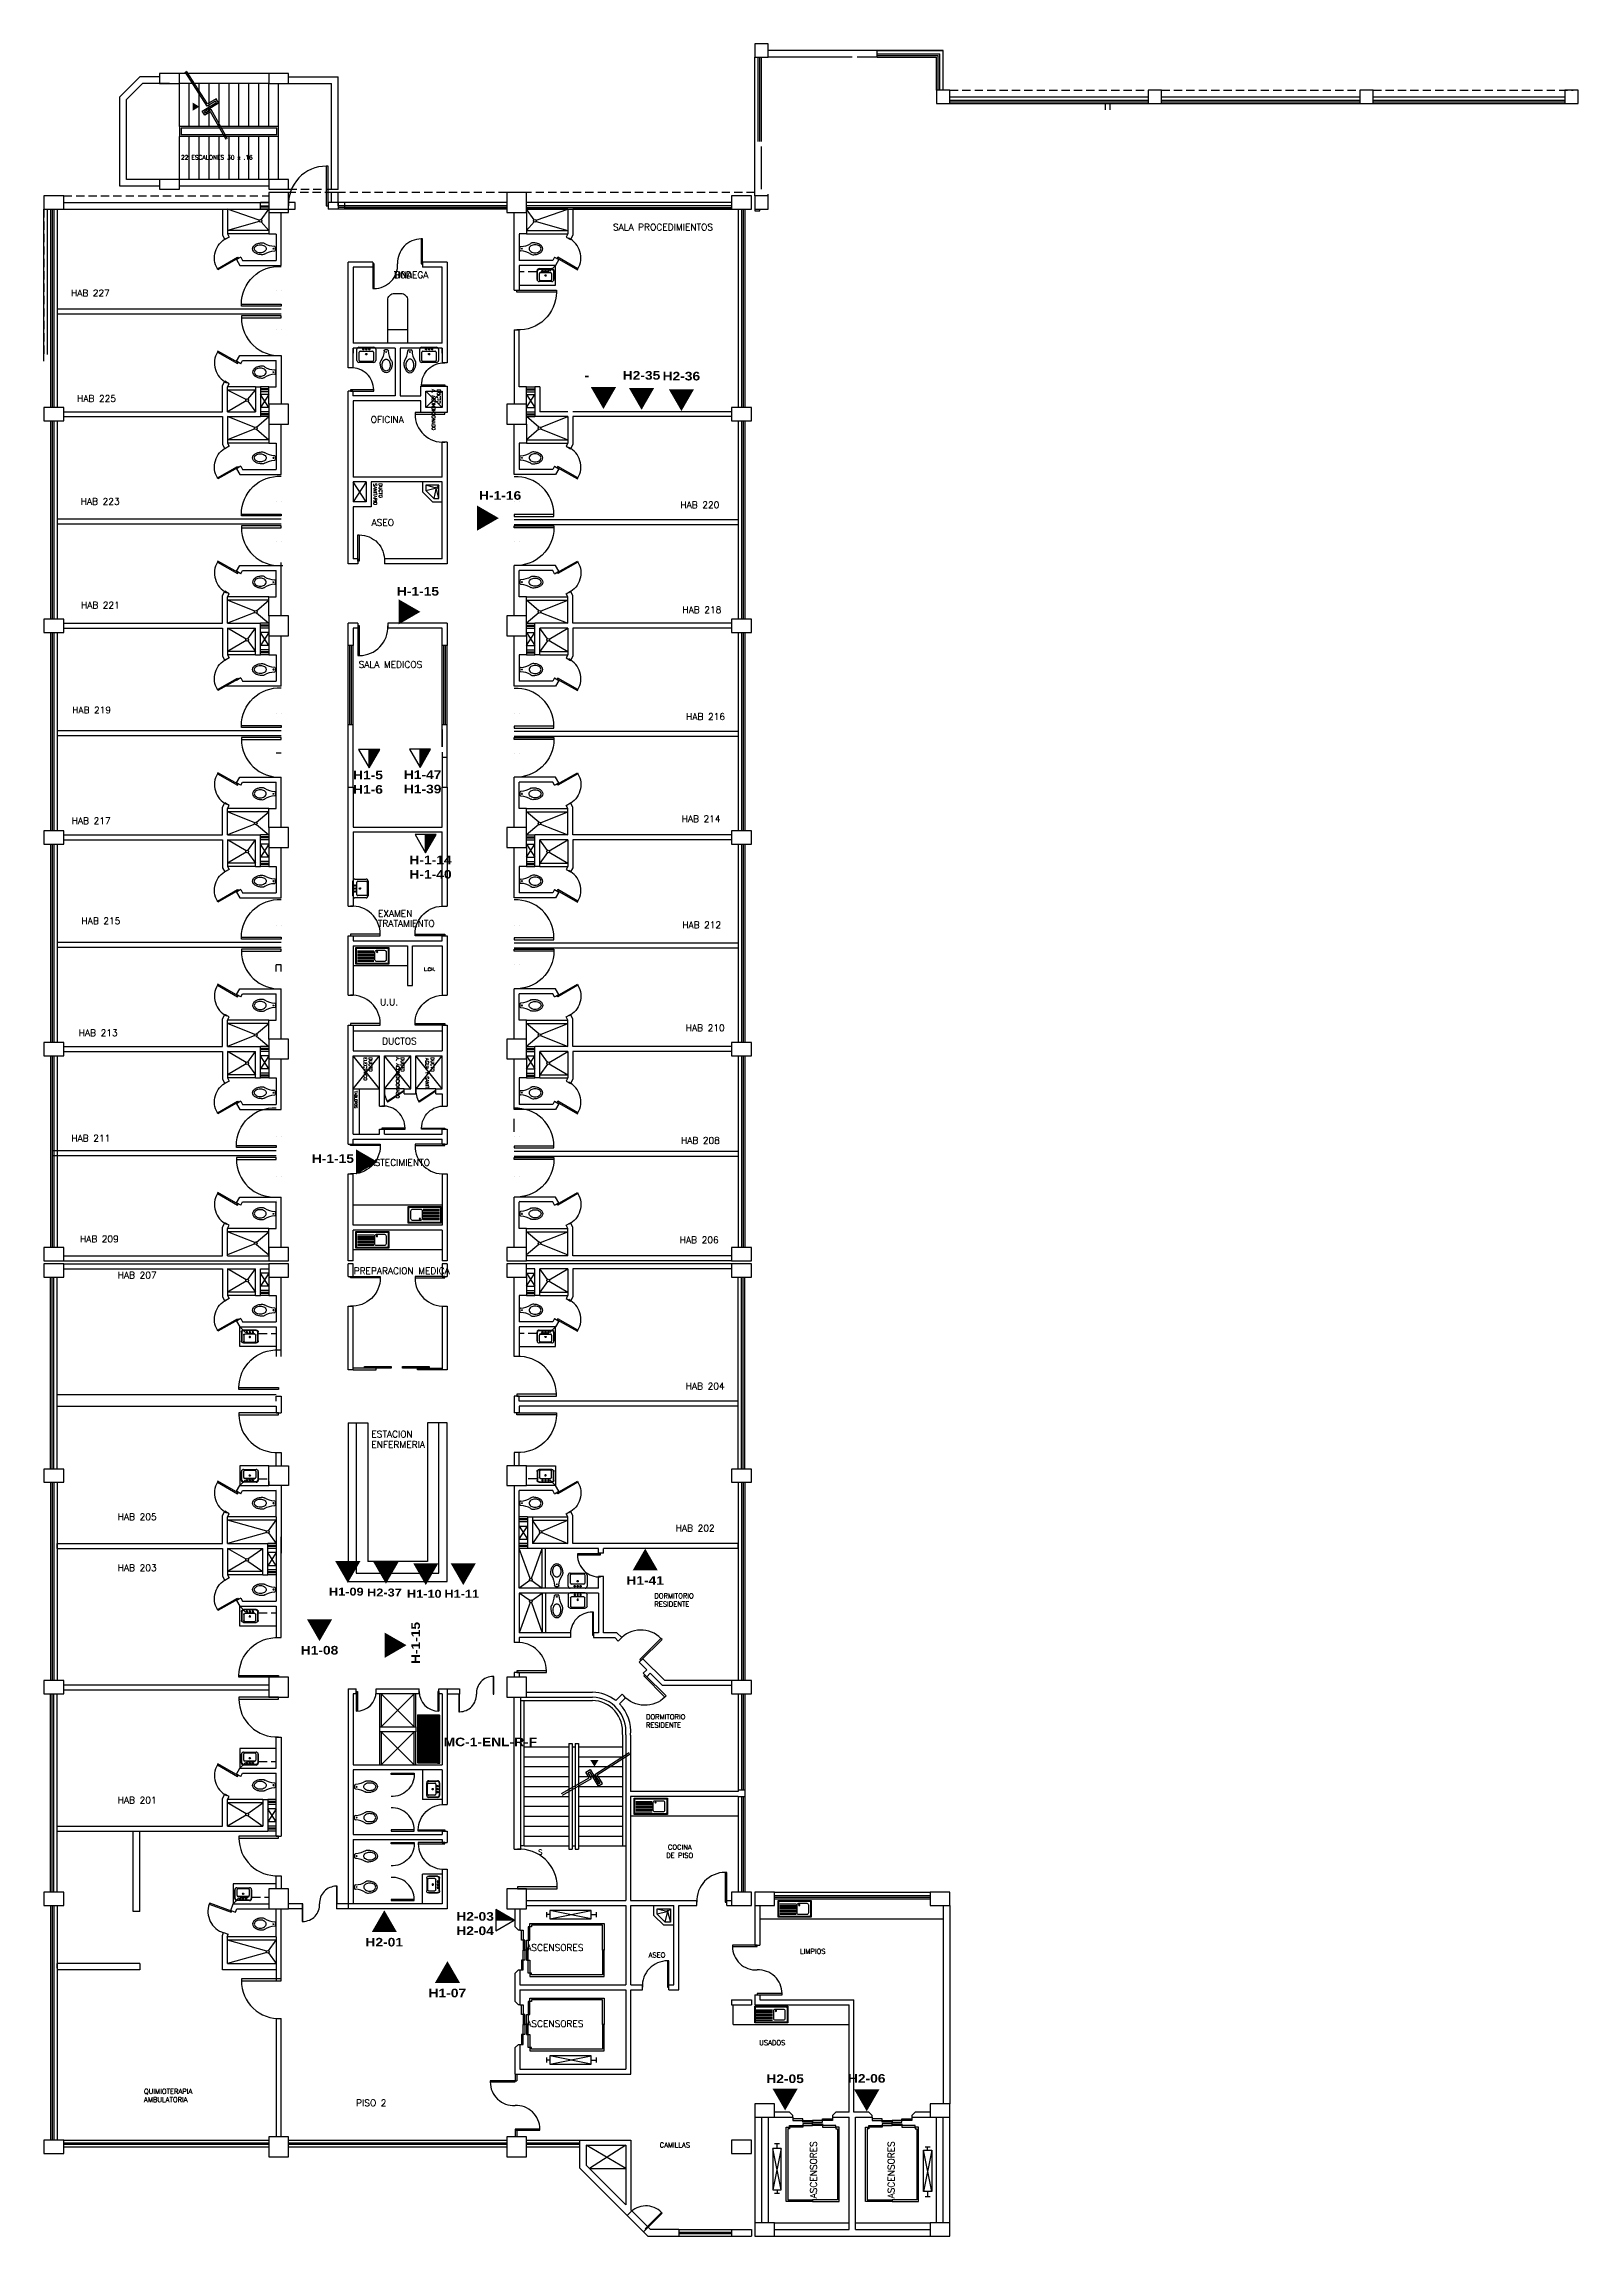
# Model space of a CAD drawing. Header units: metres. Extents: x 51 to 18146, y -212 to 18074.
# Drawn here: x 116.3 to 162.7, y 529.9 to 596.2 of the extents above; entities that cross this region are included whole.
import ezdxf

# ---------------------------------------------------------------- set-up
doc = ezdxf.new("R2010")
doc.units = ezdxf.units.M
doc.linetypes.add('HIDDEN', pattern=[0.375, 0.25, -0.125])
doc.layers.get('0').update_dxf_attribs({"color": 250})
for name, color, linetype in [('AY', 1, 'Continuous'), ('COL', 2, 'Continuous'), ('ETIQUETADO RACK (F)', 1, 'Continuous'), ('ETIQUETADO RACK (H)', 3, 'Continuous'), ('ETIQUETAS RACK (G)', 3, 'Continuous'), ('GR', 6, 'Continuous'), ('MU', 1, 'Continuous'), ('NO', 250, 'Continuous'), ('PA', 7, 'Continuous'), ('PU', 1, 'Continuous'), ('ROTULADO', 7, 'Continuous'), ('SA', 1, 'Continuous'), ('TA', 3, 'Continuous'), ('VE', 5, 'Continuous')]:
    doc.layers.add(name, color=color, linetype=linetype)
doc.layers.add('RACK', color=20, linetype='Continuous', true_color=0xff5901)
doc.layers.get('0').freeze()
doc.styles.add('datos', font='ariblk.ttf', dxfattribs={"height": 300})
doc.styles.add('ROMANS', font='romans', dxfattribs={"height": 0.13})

msp = doc.modelspace()

# ---------------------------------------------------------------- texts
at = {"layer": 'ETIQUETADO RACK (F)', "transparency": 33554687, "insert": (128.436, 544.943), "char_height": 0.26078, "width": 1.40727, "attachment_point": 1, "style": 'datos'}
msp.add_mtext('MC-1-ENL-R-F', dxfattribs=at)
at = {"layer": 'ETIQUETAS RACK (G)', "transparency": 33554687, "width": 1.40727, "attachment_point": 1, "style": 'datos'}
for s, insert, char_height in [('-', (132.698, 586.269), 0.261), ('H2-35', (133.851, 586.271), 0.2608), ('H2-36', (135.056, 586.247), 0.2608), ('H-1-15', (127.02, 579.74), 0.2608), ('H1-5\\PH1-6', (125.694, 574.183), 0.2608), ('H1-47\\PH1-39', (127.231, 574.194), 0.2608), ('H-1-14\\PH-1-40', (127.401, 571.616), 0.2608), ('H-1-15', (124.448, 562.585), 0.2608), ('H1-41', (133.96, 549.825), 0.2608), ('H1-09', (124.967, 549.477), 0.2408), ('H2-37', (126.12, 549.451), 0.2408), ('H1-10', (127.325, 549.412), 0.2408), ('H1-11', (128.458, 549.412), 0.2408), ('H1-08', (124.113, 547.716), 0.2608), ('H2-03\\PH2-04', (128.818, 539.666), 0.2608), ('H2-01', (126.07, 538.887), 0.2608), ('H1-07', (127.979, 537.35), 0.2608), ('H2-05', (138.193, 534.756), 0.2608), ('H2-06', (140.661, 534.767), 0.2608)]:
    msp.add_mtext(s, dxfattribs=dict(at, insert=insert, char_height=char_height))
at = {"layer": 'ETIQUETAS RACK (G)', "transparency": 33554687, "char_height": 0.2608, "width": 1.40727, "attachment_point": 1, "style": 'datos'}
for s, insert, rotation in [('H-1-16', (129.506, 582.638), 359.99664), ('H-1-15', (127.456, 547.167), 90)]:
    msp.add_mtext(s, dxfattribs=dict(at, insert=insert, rotation=rotation))
at = {"layer": 'NO', "color": 0, "style": 'ROMANS'}
for s, height, p in [('22 ESCALONES 30 x .16', 0.13, (120.494, 592.666)), ('22 ESCALONES 30 x .16', 0.13, (120.494, 592.666)), ('22 ESCALONES 30 x .16', 0.13, (120.494, 592.666)), ('22 ESCALONES 30 x .16', 0.13, (120.494, 592.666)), ('SALA PROCEDIMIENTOS', 0.2, (133.555, 590.524)), ('TINA', 0.2, (126.93, 589.078)), ('BODEGA', 0.2, (126.93, 589.078)), ('HAB 227', 0.2, (117.165, 588.53)), ('HAB 225', 0.2, (117.352, 585.341)), ('OFICINA', 0.2, (126.229, 584.703)), ('HAB 223', 0.2, (117.461, 582.227)), ('HAB 220', 0.2, (135.597, 582.123)), ('ASEO', 0.2, (126.257, 581.587)), ('ASEO', 0.2, (126.257, 581.587)), ('HAB 221', 0.2, (117.467, 579.093)), ('HAB 218', 0.2, (135.658, 578.95)), ('SALA MEDICOS', 0.2, (125.866, 577.296)), ('HAB 219', 0.2, (117.202, 575.92)), ('HAB 216', 0.2, (135.77, 575.719)), ('HAB 217', 0.2, (117.189, 572.571)), ('HAB 214', 0.2, (135.634, 572.628)), ('HAB 215', 0.2, (117.484, 569.544)), ('TRATAMIENTO', 0.2, (126.446, 569.464)), ('TRATAMIENTO', 0.2, (126.446, 569.464)), ('EXAMEN', 0.2, (126.446, 569.764)), ('EXAMEN', 0.2, (126.446, 569.764)), ('HAB 212', 0.2, (135.651, 569.42)), ('L.CH.', 0.1, (127.838, 568.128)), ('L.CH.', 0.1, (127.838, 568.128)), ('U.U.', 0.2, (126.509, 567.086)), ('U.U.', 0.2, (126.509, 567.086)), ('U.U.', 0.2, (126.509, 567.086)), ('HAB 213', 0.2, (117.401, 566.156)), ('HAB 210', 0.2, (135.759, 566.307)), ('DUCTOS', 0.2, (126.576, 565.908)), ('HAB 211', 0.2, (117.178, 562.968)), ('HAB 208', 0.2, (135.613, 562.902)), ('ABASTECIMIENTO', 0.2, (125.859, 562.235)), ('ABASTECIMIENTO', 0.2, (125.859, 562.235)), ('ABASTECIMIENTO', 0.2, (125.859, 562.235)), ('HAB 209', 0.2, (117.436, 559.922)), ('HAB 206', 0.2, (135.578, 559.893)), ('HAB 207', 0.2, (118.58, 558.83)), ('PREPARACION MEDICA', 0.2, (125.712, 558.959)), ('HAB 204', 0.2, (135.758, 555.472)), ('ESTACION', 0.2, (126.249, 554.021)), ('ESTACION', 0.2, (126.249, 554.021)), ('ENFERMERIA', 0.2, (126.249, 553.707)), ('ENFERMERIA', 0.2, (126.249, 553.707)), ('HAB 205', 0.2, (118.58, 551.52)), ('HAB 202', 0.2, (135.456, 551.178)), ('HAB 203', 0.2, (118.58, 549.978)), ('RESIDENTE', 0.15, (134.807, 548.904)), ('DORMITORIO', 0.15, (134.807, 549.154)), ('RESIDENTE', 0.15, (134.553, 545.246)), ('RESIDENTE', 0.15, (134.553, 545.246)), ('DORMITORIO', 0.15, (134.554, 545.496)), ('DORMITORIO', 0.15, (134.554, 545.496)), ('HAB 201', 0.2, (118.58, 542.952)), ('COCINA', 0.15, (135.217, 541.554)), ('S', 0.15, (131.295, 541.404)), ('S', 0.15, (131.295, 541.404)), ('DE PISO', 0.15, (135.166, 541.304)), ('ASCENSORES', 0.2, (130.933, 538.491)), ('ASEO', 0.15, (134.632, 538.292)), ('LIMPIOS', 0.15, (139.213, 538.404)), ('ASCENSORES', 0.2, (130.933, 536.191)), ('USADOS', 0.15, (137.977, 535.64)), ('AMBULATORIA', 0.15, (119.373, 533.918)), ('QUIMIOTERAPIA', 0.15, (119.373, 534.168)), ('PISO 2', 0.2, (125.787, 533.797)), ('CAMILLAS', 0.15, (134.969, 532.545))]:
    msp.add_text(s, height=height, dxfattribs=at).set_placement(p)
for s, height, rotation, p in [('A. ACONDICIONADO', 0.1, 270, (128.079, 585.724)), ('DUCTO', 0.1, 270, (128.239, 585.724)), ('SANITARIO', 0.1, 270, (126.317, 582.874)), ('SANITARIO', 0.1, 270, (126.317, 582.874)), ('DUCTO', 0.1, 270, (126.477, 582.874)), ('DUCTO', 0.1, 270, (126.477, 582.874)), ('ELECTRICO', 0.1, 270, (126.017, 565.52)), ('ELECTRICO', 0.1, 270, (126.017, 565.52)), ('ELECTRICO', 0.1, 270, (126.017, 565.52)), ('DUCTO', 0.1, 270, (126.177, 565.52)), ('DUCTO', 0.1, 270, (126.177, 565.52)), ('DUCTO', 0.1, 270, (126.177, 565.52)), ('A. ACONDICIONADO', 0.1, 270, (126.998, 565.52)), ('A. ACONDICIONADO', 0.1, 270, (126.998, 565.52)), ('A. ACONDICIONADO', 0.1, 270, (126.998, 565.52)), ('DUCTO', 0.1, 270, (127.141, 565.52)), ('DUCTO', 0.1, 270, (127.141, 565.52)), ('DUCTO', 0.1, 270, (127.141, 565.52)), ('AGUA Y SANIT.', 0.1, 270, (127.883, 565.494)), ('AGUA Y SANIT.', 0.1, 270, (127.883, 565.494)), ('AGUA Y SANIT.', 0.1, 270, (127.883, 565.494)), ('DUCTO', 0.1, 270, (128.048, 565.52)), ('DUCTO', 0.1, 270, (128.048, 565.52)), ('DUCTO', 0.1, 270, (128.048, 565.52)), ('TABLEROS', 0.08, 270, (125.741, 564.502)), ('TABLEROS', 0.08, 270, (125.741, 564.502)), ('TABLEROS', 0.08, 270, (125.741, 564.502)), ('ASCENSORES', 0.2, 90, (139.719, 531.005)), ('ASCENSORES', 0.2, 90, (142.069, 531.005))]:
    msp.add_text(s, height=height, rotation=rotation, dxfattribs=at).set_placement(p)

# ---------------------------------------------------------------- blocks, each defined once
blk = doc.blocks.new('-COL60-')
at = {"color": 0}
blk.add_lwpolyline([(-0.3, 0.3), (-0.3, -0.3), (0.3, -0.3), (0.3, 0.3)], close=True, dxfattribs=at)
blk = doc.blocks.new('-COL40-')
at = {"color": 0}
blk.add_lwpolyline([(-0.2, 0.2), (-0.2, -0.2), (0.2, -0.2), (0.2, 0.2)], close=True, dxfattribs=at)
blk = doc.blocks.new('P-DE')
at = {"color": 0}
blk.add_lwpolyline([(-0.05, 1), (-0.05, 0), (0, 0), (0, 1), (-0.05, 1, 0.429311), (-1, 0, 3.280951)], format="xyb", dxfattribs=at)
blk = doc.blocks.new('AS-03')
at = {"color": 0}
for p, q in [((-0.278, -0.098), (-0.278, 0.242)), ((-0.218, 0.302), (0.232, 0.302)), ((-0.211, -0.103), (-0.211, 0.152)), ((-0.181, 0.182), (0.194, 0.182)), ((-0.053, 0.242), (-0.113, 0.242)), ((-0.083, 0.272), (-0.083, 0.212)), ((0.037, 0.242), (-0.023, 0.242)), ((0.037, 0.092), (-0.023, 0.092)), ((0.007, 0.272), (0.007, 0.212)), ((0.007, 0.122), (0.007, 0.062)), ((0.127, 0.242), (0.067, 0.242)), ((0.097, 0.272), (0.097, 0.212)), ((0.224, 0.152), (0.224, -0.103)), ((0.292, 0.242), (0.292, -0.098)), ((0.232, -0.158), (-0.218, -0.158)), ((0.194, -0.133), (-0.181, -0.133))]:
    blk.add_line(p, q, dxfattribs=at)
for centre in [(-0.083, 0.242), (0.007, 0.242), (0.007, 0.092), (0.097, 0.242)]:
    blk.add_circle(centre, 0.02, dxfattribs=at)
for centre, radius, start, end in [((-0.218, 0.242), 0.06, 90, 180), ((-0.181, 0.152), 0.03, 90, 180), ((0.194, 0.152), 0.03, 0, 90), ((0.232, 0.242), 0.06, 0, 90), ((-0.218, -0.098), 0.06, 180, 270), ((-0.181, -0.103), 0.03, 180, 270), ((0.194, -0.103), 0.03, 270, 0), ((0.232, -0.098), 0.06, 270, 0)]:
    blk.add_arc(centre, radius, start, end, dxfattribs=at)
blk = doc.blocks.new('AS-07')
at = {"color": 0}
for p, q in [((0.446, 0.149), (-0.048, 0.149)), ((0.446, 0.104), (-0.048, 0.104)), ((0.446, 0.059), (-0.048, 0.059)), ((0.446, 0.014), (-0.048, 0.014)), ((0.446, -0.031), (-0.048, -0.031)), ((0.446, -0.076), (-0.048, -0.076)), ((0.446, -0.121), (-0.048, -0.121)), ((0.446, -0.166), (-0.048, -0.166))]:
    blk.add_line(p, q, dxfattribs=at)
blk.add_lwpolyline([(-0.507, 0.25), (-0.507, -0.25), (0.493, -0.25), (0.493, 0.25)], close=True, dxfattribs=at)
for points in [[(-0.487, 0.2), (-0.487, -0.2, 0.414214), (-0.457, -0.23), (0.443, -0.23, 0.414214), (0.473, -0.2), (0.473, 0.2, 0.414214), (0.443, 0.23), (-0.457, 0.23, 0.414214)], [(-0.421, 0.117), (-0.421, -0.123, 0.414214), (-0.371, -0.173), (-0.131, -0.173, 0.414214), (-0.081, -0.123), (-0.081, 0.117, 0.414214), (-0.131, 0.167), (-0.371, 0.167, 0.414214)]]:
    blk.add_lwpolyline(points, format="xyb", close=True, dxfattribs=at)
blk.add_circle((-0.147, 0.118), 0.02, dxfattribs=at)
blk = doc.blocks.new('AS-21')
at = {"color": 0}
for p, q in [((0.3, 0.6), (0, 0.6)), ((0.259, 0.5), (0.1, 0.5)), ((0.1, 0.5), (0.1, 0.1)), ((0.1, 0.5), (0.177, 0.213)), ((0.1, 0.1), (0.164, 0.164)), ((0.1, 0.1), (0.5, 0.1)), ((0.192, 0.213), (0.259, 0.5)), ((0.5, 0.259), (0.213, 0.191)), ((0.213, 0.177), (0.5, 0.1)), ((0.5, 0.259), (0.259, 0.5)), ((0.6, 0.3), (0.3, 0.6))]:
    blk.add_line(p, q, dxfattribs=at)
for points in [[(0.5, 0.1), (0.5, 0.259)], [(0.6, 0), (0.6, 0.3)]]:
    blk.add_lwpolyline(points, dxfattribs=at)
blk.add_circle((0.185, 0.185), 0.0292, dxfattribs=at)
blk = doc.blocks.new('AS-14')
at = {"color": 0}
blk.add_line((-0.046, 0.483), (0.036, 0.483), dxfattribs=at)
for points in [[(-0.162, 0.158, 0.022879), (-0.17, 0.146, 0.128162), (-0.185, 0.088, 0.055069), (-0.173, -0.023, 0.068879), (-0.14, -0.11, 0.105724), (-0.079, -0.182, 0.165058), (-0.005, -0.207, 0.165058), (0.069, -0.182, 0.105724), (0.13, -0.11, 0.068879), (0.163, -0.023, 0.055069), (0.175, 0.088, 0.128162)], [(0.175, 0.088, 0.128162), (0.16, 0.146, 0.022879), (0.152, 0.158, 0.085166)]]:
    blk.add_lwpolyline(points, format="xyb", dxfattribs=at)
blk.add_lwpolyline([(-0.125, 0.023, 0.068446), (-0.116, -0.049, 0.080596), (-0.09, -0.105, 0.107056), (-0.047, -0.145, 0.138156), (-0.003, -0.158, 0.138156), (0.041, -0.145, 0.107056), (0.083, -0.105, 0.080596), (0.109, -0.049, 0.068446), (0.119, 0.023, 0.068446), (0.109, 0.095, 0.080596), (0.083, 0.151, 0.107056), (0.041, 0.191, 0.138156), (-0.003, 0.203, 0.138156), (-0.047, 0.191, 0.107056), (-0.09, 0.151, 0.080596), (-0.116, 0.095, 0.068446)], format="xyb", close=True, dxfattribs=at)
blk.add_circle((-0.002, 0.42), 0.0125, dxfattribs=at)
for centre, radius, start, end in [((-0.7, 0.487), 0.63, 327.60684, 357.47691), ((-0.046, 0.458), 0.025, 90, 177.47691), ((0.036, 0.458), 0.025, 2.52309, 90), ((0.69, 0.487), 0.63, 182.52309, 212.39316)]:
    blk.add_arc(centre, radius, start, end, dxfattribs=at)
blk = doc.blocks.new('-MP1')
at = {"color": 0}
for points in [[(0.475, 0.5), (0.475, 0), (0.5, 0), (0.5, 0.5), (0.475, 0.5, 0.429311), (0, 0, 3.280951)], [(-0.475, -0.5), (-0.475, 0), (-0.5, 0), (-0.5, -0.5), (-0.475, -0.5, 0.429311), (0, 0, 3.280951)]]:
    blk.add_lwpolyline(points, format="xyb", dxfattribs=at)
blk = doc.blocks.new('AS-01')
at = {"color": 0}
for p, q in [((-0.246, -0.098), (-0.246, 0.172)), ((-0.233, -0.135), (-0.233, 0.172)), ((-0.186, 0.232), (0.199, 0.232)), ((-0.186, 0.219), (0.199, 0.219)), ((-0.178, -0.103), (-0.178, 0.082)), ((-0.148, 0.112), (0.162, 0.112)), ((-0.053, 0.172), (-0.113, 0.172)), ((-0.083, 0.202), (-0.083, 0.142)), ((0.037, 0.172), (-0.023, 0.172)), ((0.037, 0.022), (-0.023, 0.022)), ((0.007, 0.202), (0.007, 0.142)), ((0.007, 0.052), (0.007, -0.008)), ((0.127, 0.172), (0.067, 0.172)), ((0.097, 0.202), (0.097, 0.142)), ((0.192, 0.082), (0.192, -0.103)), ((0.247, 0.172), (0.247, -0.135)), ((0.259, 0.172), (0.259, -0.098)), ((0.199, -0.158), (-0.186, -0.158)), ((0.162, -0.133), (-0.148, -0.133))]:
    blk.add_line(p, q, dxfattribs=at)
for centre in [(-0.083, 0.172), (0.007, 0.172), (0.007, 0.022), (0.097, 0.172)]:
    blk.add_circle(centre, 0.02, dxfattribs=at)
for centre, radius, start, end in [((-0.186, 0.172), 0.06, 90, 180), ((-0.186, 0.172), 0.0475, 90, 180), ((-0.148, 0.082), 0.03, 90, 180), ((0.162, 0.082), 0.03, 0, 90), ((0.199, 0.172), 0.06, 0, 90), ((0.199, 0.172), 0.0475, 0, 90), ((-0.186, -0.098), 0.06, 180, 270), ((-0.148, -0.103), 0.03, 180, 270), ((0.162, -0.103), 0.03, 270, 0), ((0.199, -0.098), 0.06, 270, 0)]:
    blk.add_arc(centre, radius, start, end, dxfattribs=at)
blk = doc.blocks.new('P-IZ')
at = {"color": 0}
blk.add_lwpolyline([(0.05, 1), (0.05, 0), (0, 0), (0, 1), (0.05, 1, -0.429311), (1, 0, -3.280951)], format="xyb", dxfattribs=at)
blk = doc.blocks.new('puinto doble')
at = {"layer": 'ROTULADO'}
h = blk.add_hatch(color=3, dxfattribs=at)
h.dxf.hatch_style = 1
h.paths.add_polyline_path([(132.601, 384.694), (132.601, 384.375), (133.154, 384.375)])
blk.add_lwpolyline([(133.154, 384.375), (132.601, 384.694), (132.601, 384.055)], close=True, dxfattribs=at)
blk.add_lwpolyline([(133.154, 384.375), (132.601, 384.375)], dxfattribs=at)
blk = doc.blocks.new('rack')
at = {"layer": 'RACK'}
h = blk.add_hatch(dxfattribs=at)
h.set_pattern_fill('ANSI31', color=256, scale=0.002943)
h.set_pattern_definition([(45, (-156.8384153, 112.4987971), (-0.0002600968935, 0.0002600968935), [])])
h.paths.add_polyline_path([(129.83, 383.57), (128.53, 383.57), (128.53, 380.74), (129.83, 380.74)])
at = {"layer": 'ETIQUETADO RACK (F)', "color": 2, "true_color": 0xf1eb1f, "transparency": 33554687, "insert": (128.57, 383.46), "char_height": 0.261, "width": 1.4073, "attachment_point": 1, "style": 'datos'}
blk.add_mtext('RACK', dxfattribs=at)

# ---------------------------------------------------------------- hatches: boundary and pattern name
at = {"layer": 'ETIQUETADO RACK (H)', "transparency": 33554687}
h = msp.add_hatch(color=256, dxfattribs=at)
h.dxf.hatch_style = 1
h.paths.add_polyline_path([(133.268, 585.123), (133.649, 585.784), (132.886, 585.784)])
h = msp.add_hatch(color=256, dxfattribs=at)
h.dxf.hatch_style = 1
h.paths.add_polyline_path([(134.421, 585.097), (134.802, 585.758), (134.039, 585.758)])
h = msp.add_hatch(color=256, dxfattribs=at)
h.dxf.hatch_style = 1
h.paths.add_polyline_path([(135.626, 585.059), (136.007, 585.72), (135.244, 585.72)])
h = msp.add_hatch(color=256, dxfattribs=at)
h.dxf.hatch_style = 1
h.paths.add_polyline_path([(130.104, 581.822), (129.443, 582.204), (129.443, 581.441)])
h = msp.add_hatch(color=256, dxfattribs=at)
h.dxf.hatch_style = 1
h.paths.add_polyline_path([(127.731, 578.989), (127.07, 579.37), (127.07, 578.607)])
h = msp.add_hatch(color=256, dxfattribs=at)
h.dxf.hatch_style = 1
h.paths.add_polyline_path([(126.442, 562.352), (125.781, 562.734), (125.781, 561.971)])
h = msp.add_hatch(color=256, dxfattribs=at)
h.dxf.hatch_style = 1
h.paths.add_polyline_path([(134.531, 550.659), (134.15, 549.998), (134.913, 549.998)])
h = msp.add_hatch(color=256, dxfattribs=at)
h.dxf.hatch_style = 1
h.paths.add_polyline_path([(125.537, 549.62), (125.919, 550.281), (125.155, 550.281)])
h = msp.add_hatch(color=256, dxfattribs=at)
h.dxf.hatch_style = 1
h.paths.add_polyline_path([(126.69, 549.594), (127.072, 550.255), (126.308, 550.255)])
h = msp.add_hatch(color=256, dxfattribs=at)
h.dxf.hatch_style = 1
h.paths.add_polyline_path([(127.895, 549.555), (128.276, 550.216), (127.513, 550.216)])
h = msp.add_hatch(color=256, dxfattribs=at)
h.dxf.hatch_style = 1
h.paths.add_polyline_path([(129.028, 549.555), (129.409, 550.216), (128.646, 550.216)])
h = msp.add_hatch(color=256, dxfattribs=at)
h.dxf.hatch_style = 1
h.paths.add_polyline_path([(124.682, 547.86), (125.064, 548.521), (124.301, 548.521)])
h = msp.add_hatch(color=256, dxfattribs=at)
h.dxf.hatch_style = 1
h.paths.add_polyline_path([(127.313, 547.737), (126.652, 548.118), (126.652, 547.355)])
h = msp.add_hatch(color=256, dxfattribs=at)
h.dxf.hatch_style = 1
h.paths.add_polyline_path([(126.641, 539.721), (126.26, 539.06), (127.023, 539.06)])
h = msp.add_hatch(color=256, dxfattribs=at)
h.dxf.hatch_style = 1
h.paths.add_polyline_path([(128.55, 538.183), (128.169, 537.522), (128.932, 537.522)])
h = msp.add_hatch(color=256, dxfattribs=at)
h.dxf.hatch_style = 1
h.paths.add_polyline_path([(138.762, 533.667), (139.144, 534.328), (138.38, 534.328)])
h = msp.add_hatch(color=256, dxfattribs=at)
h.dxf.hatch_style = 1
h.paths.add_polyline_path([(141.23, 533.64), (141.612, 534.301), (140.849, 534.301)])

# ---------------------------------------------------------------- linework, layer by layer
at = {"layer": 'AY', "color": 0, "linetype": 'HIDDEN'}
for p, q in [((143.744, 594.766), (149.744, 594.766)), ((143.744, 594.766), (149.744, 594.766)), ((150.144, 594.766), (156.144, 594.766)), ((150.144, 594.766), (156.144, 594.766)), ((156.544, 594.766), (162.594, 594.766)), ((116.944, 591.566), (123.144, 591.566)), ((123.744, 591.766), (125.244, 591.766)), ((130.344, 591.666), (123.744, 591.666)), ((137.844, 591.666), (130.944, 591.666)), ((137.844, 591.666), (135.609, 591.666)), ((116.344, 591.166), (116.344, 586.766))]:
    msp.add_line(p, q, dxfattribs=at)
at = {"layer": 'AY', "color": 0}
for p, q in [((123.144, 585.566), (122.894, 585.166)), ((123.144, 585.166), (122.894, 585.566)), ((123.144, 585.566), (122.894, 585.566)), ((128.394, 585.666), (127.894, 585.166)), ((128.394, 585.166), (127.894, 585.666)), ((130.944, 585.566), (131.194, 585.566)), ((130.944, 585.166), (131.194, 585.566)), ((130.944, 585.566), (131.194, 585.166)), ((123.144, 585.166), (122.894, 585.166)), ((130.944, 585.166), (131.194, 585.166)), ((126.094, 582.316), (125.694, 582.916)), ((126.094, 582.916), (125.694, 582.316)), ((123.144, 577.966), (122.894, 578.366)), ((123.144, 578.366), (122.894, 577.966)), ((123.144, 578.366), (122.894, 578.366)), ((130.944, 578.366), (131.194, 578.366)), ((130.944, 578.366), (131.194, 577.966)), ((130.944, 577.966), (131.194, 578.366)), ((123.144, 577.966), (122.894, 577.966)), ((130.944, 577.966), (131.194, 577.966)), ((123.144, 571.966), (122.894, 571.566)), ((123.144, 571.566), (122.894, 571.966)), ((123.144, 571.966), (122.894, 571.966)), ((123.144, 571.566), (122.894, 571.566)), ((130.944, 571.566), (131.194, 571.966)), ((130.944, 571.966), (131.194, 571.566)), ((130.944, 571.966), (131.194, 571.966)), ((130.944, 571.566), (131.194, 571.566)), ((123.144, 565.166), (122.894, 565.566)), ((123.144, 565.566), (122.894, 565.166)), ((123.144, 565.566), (122.894, 565.566)), ((126.494, 564.566), (125.694, 565.566)), ((125.694, 564.566), (126.494, 565.566)), ((127.444, 564.566), (126.644, 565.566)), ((126.644, 564.566), (127.444, 565.566)), ((128.394, 564.566), (127.594, 565.566)), ((127.599, 564.566), (128.394, 565.566)), ((130.944, 565.566), (131.194, 565.566)), ((130.944, 565.566), (131.194, 565.166)), ((130.944, 565.166), (131.194, 565.566)), ((123.144, 565.166), (122.894, 565.166)), ((130.944, 565.166), (131.194, 565.166)), ((125.694, 564.566), (126.494, 564.566)), ((127.244, 564.566), (126.644, 564.566)), ((128.194, 564.566), (127.594, 564.566)), ((123.144, 558.991), (122.894, 558.591)), ((123.144, 558.591), (122.894, 558.991)), ((123.144, 558.991), (122.894, 558.991)), ((130.944, 558.591), (131.194, 558.991)), ((130.944, 558.991), (131.194, 558.591)), ((130.944, 558.991), (131.194, 558.991)), ((123.144, 558.591), (122.894, 558.591)), ((130.944, 558.591), (131.194, 558.591)), ((130.719, 551.341), (130.969, 551.341)), ((130.719, 550.941), (130.969, 551.341)), ((130.719, 551.341), (130.969, 550.941)), ((123.369, 550.541), (123.119, 550.541)), ((123.369, 550.541), (123.119, 550.141)), ((123.369, 550.141), (123.119, 550.541)), ((130.719, 550.941), (130.969, 550.941)), ((123.369, 550.141), (123.119, 550.141)), ((126.494, 546.266), (126.494, 545.266)), ((126.544, 546.266), (126.544, 545.266)), ((127.544, 545.266), (126.544, 546.266)), ((127.544, 546.266), (126.544, 545.266)), ((127.544, 545.266), (127.544, 546.266)), ((127.594, 545.266), (127.594, 546.266)), ((126.494, 545.116), (126.494, 544.116)), ((126.544, 545.116), (126.544, 544.116)), ((127.544, 545.116), (126.544, 544.116)), ((127.544, 544.116), (126.544, 545.116)), ((127.544, 544.116), (127.544, 545.116)), ((127.594, 544.116), (127.594, 545.116)), ((123.369, 542.791), (123.119, 542.391)), ((123.369, 542.391), (123.119, 542.791)), ((123.369, 542.791), (123.119, 542.791)), ((123.369, 542.391), (123.119, 542.391)), ((132.894, 539.466), (131.644, 539.716)), ((131.644, 539.466), (132.894, 539.716)), ((131.544, 539.666), (131.544, 539.516)), ((131.644, 539.591), (131.544, 539.591)), ((132.894, 539.591), (133.044, 539.591)), ((133.044, 539.666), (133.044, 539.516)), ((130.944, 538.516), (130.894, 538.516)), ((130.944, 536.266), (130.894, 536.266)), ((131.544, 535.266), (131.544, 535.116)), ((131.644, 535.191), (131.544, 535.191)), ((131.644, 535.066), (132.894, 535.316)), ((132.894, 535.066), (131.644, 535.316)), ((132.894, 535.191), (133.044, 535.191)), ((133.044, 535.266), (133.044, 535.116)), ((138.244, 533.466), (138.244, 530.266)), ((139.594, 533.266), (139.594, 533.316)), ((141.994, 533.266), (141.994, 533.316)), ((143.344, 530.266), (143.344, 533.466)), ((133.944, 531.916), (132.744, 532.616)), ((133.944, 532.616), (132.844, 531.916)), ((138.644, 531.266), (138.394, 532.516)), ((138.644, 532.516), (138.394, 531.266)), ((138.444, 532.666), (138.594, 532.666)), ((138.519, 532.516), (138.519, 532.666)), ((143.194, 531.216), (142.944, 532.466)), ((143.194, 532.466), (142.944, 531.216)), ((142.994, 532.566), (143.144, 532.566)), ((143.069, 532.466), (143.069, 532.566)), ((132.844, 531.916), (133.944, 531.916)), ((138.444, 531.166), (138.594, 531.166)), ((138.519, 531.266), (138.519, 531.166)), ((142.994, 531.066), (143.144, 531.066)), ((143.069, 531.216), (143.069, 531.066)), ((134.482, 529.995), (133.987, 530.49)), ((134.624, 530.136), (134.129, 530.631)), ((138.444, 530.266), (140.694, 530.266)), ((140.894, 530.266), (143.144, 530.266))]:
    msp.add_line(p, q, dxfattribs=at)
at = {"layer": 'AY', "color": 15}
for points in [[(131.644, 539.716), (131.644, 539.466), (132.894, 539.466), (132.894, 539.716)], [(131.044, 539.216), (131.044, 539.316), (133.294, 539.316), (133.294, 538.516), (133.244, 538.516), (133.244, 539.266), (131.094, 539.266), (131.094, 539.216)], [(131.044, 537.816), (131.044, 537.716), (133.294, 537.716), (133.294, 538.516), (133.244, 538.516), (133.244, 537.766), (131.094, 537.766), (131.094, 537.816)], [(131.044, 536.966), (131.044, 537.066), (133.294, 537.066), (133.294, 536.266), (133.244, 536.266), (133.244, 537.016), (131.094, 537.016), (131.094, 536.966)], [(131.044, 535.566), (131.044, 535.466), (133.294, 535.466), (133.294, 536.266), (133.244, 536.266), (133.244, 535.516), (131.094, 535.516), (131.094, 535.566)], [(131.644, 535.316), (131.644, 535.066), (132.894, 535.066), (132.894, 535.316)], [(139.594, 530.916), (138.794, 530.916), (138.794, 533.166), (138.894, 533.166), (138.894, 533.116), (138.844, 533.116), (138.844, 530.966), (139.594, 530.966)], [(139.594, 530.916), (140.394, 530.916), (140.394, 533.166), (140.294, 533.166), (140.294, 533.116), (140.344, 533.116), (140.344, 530.966), (139.594, 530.966)], [(141.994, 530.916), (141.194, 530.916), (141.194, 533.166), (141.294, 533.166), (141.294, 533.116), (141.244, 533.116), (141.244, 530.966), (141.994, 530.966)], [(141.994, 530.916), (142.794, 530.916), (142.794, 533.166), (142.694, 533.166), (142.694, 533.116), (142.744, 533.116), (142.744, 530.966), (141.994, 530.966)], [(138.394, 531.266), (138.644, 531.266), (138.644, 532.516), (138.394, 532.516)], [(142.944, 532.466), (143.194, 532.466), (143.194, 531.216), (142.944, 531.216)]]:
    msp.add_lwpolyline(points, close=True, dxfattribs=at)
for points in [[(130.744, 539.116), (130.794, 539.116), (130.844, 539.116), (130.844, 538.816), (130.794, 538.816), (130.794, 539.116)], [(131.044, 539.216), (130.994, 539.216), (130.994, 538.816), (131.044, 538.816), (131.044, 539.216)], [(130.844, 538.816), (130.844, 538.516), (130.894, 538.516), (130.894, 538.816), (130.844, 538.816)], [(130.844, 538.216), (130.844, 538.516), (130.894, 538.516), (130.894, 538.216), (130.844, 538.216)], [(130.994, 538.816), (130.994, 538.516), (130.944, 538.516), (130.944, 538.816), (130.994, 538.816)], [(130.994, 538.216), (130.994, 538.516), (130.944, 538.516), (130.944, 538.216), (130.994, 538.216)], [(130.744, 537.916), (130.794, 537.916), (130.844, 537.916), (130.844, 538.216), (130.794, 538.216), (130.794, 537.916)], [(131.044, 537.816), (130.994, 537.816), (130.994, 538.216), (131.044, 538.216), (131.044, 537.816)], [(130.744, 536.866), (130.794, 536.866), (130.844, 536.866), (130.844, 536.566), (130.794, 536.566), (130.794, 536.866)], [(130.844, 536.566), (130.844, 536.266), (130.894, 536.266), (130.894, 536.566), (130.844, 536.566)], [(130.994, 536.566), (130.994, 536.266), (130.944, 536.266), (130.944, 536.566), (130.994, 536.566)], [(131.044, 536.966), (130.994, 536.966), (130.994, 536.566), (131.044, 536.566), (131.044, 536.966)], [(130.744, 535.666), (130.794, 535.666), (130.844, 535.666), (130.844, 535.966), (130.794, 535.966), (130.794, 535.666)], [(130.844, 535.966), (130.844, 536.266), (130.894, 536.266), (130.894, 535.966), (130.844, 535.966)], [(130.994, 535.966), (130.994, 536.266), (130.944, 536.266), (130.944, 535.966), (130.994, 535.966)], [(131.044, 535.566), (130.994, 535.566), (130.994, 535.966), (131.044, 535.966), (131.044, 535.566)], [(138.894, 533.166), (138.894, 533.216), (139.294, 533.216), (139.294, 533.166), (138.894, 533.166)], [(138.994, 533.466), (138.994, 533.416), (138.994, 533.366), (139.294, 533.366), (139.294, 533.416), (138.994, 533.416)], [(139.294, 533.366), (139.594, 533.366), (139.594, 533.316), (139.294, 533.316), (139.294, 533.366)], [(139.294, 533.216), (139.594, 533.216), (139.594, 533.266), (139.294, 533.266), (139.294, 533.216)], [(139.894, 533.366), (139.594, 533.366), (139.594, 533.316), (139.894, 533.316), (139.894, 533.366)], [(139.894, 533.216), (139.594, 533.216), (139.594, 533.266), (139.894, 533.266), (139.894, 533.216)], [(140.194, 533.466), (140.194, 533.416), (140.194, 533.366), (139.894, 533.366), (139.894, 533.416), (140.194, 533.416)], [(140.294, 533.166), (140.294, 533.216), (139.894, 533.216), (139.894, 533.166), (140.294, 533.166)], [(141.294, 533.166), (141.294, 533.216), (141.694, 533.216), (141.694, 533.166), (141.294, 533.166)], [(141.394, 533.466), (141.394, 533.416), (141.394, 533.366), (141.694, 533.366), (141.694, 533.416), (141.394, 533.416)], [(141.694, 533.366), (141.994, 533.366), (141.994, 533.316), (141.694, 533.316), (141.694, 533.366)], [(141.694, 533.216), (141.994, 533.216), (141.994, 533.266), (141.694, 533.266), (141.694, 533.216)], [(142.294, 533.366), (141.994, 533.366), (141.994, 533.316), (142.294, 533.316), (142.294, 533.366)], [(142.294, 533.216), (141.994, 533.216), (141.994, 533.266), (142.294, 533.266), (142.294, 533.216)], [(142.594, 533.466), (142.594, 533.416), (142.594, 533.366), (142.294, 533.366), (142.294, 533.416), (142.594, 533.416)], [(142.694, 533.166), (142.694, 533.216), (142.294, 533.216), (142.294, 533.166), (142.694, 533.166)]]:
    msp.add_lwpolyline(points, dxfattribs=at)
at = {"layer": 'COL', "color": 15}
for points in [[(119.844, 595.266), (119.844, 594.966), (120.444, 594.966), (120.444, 595.266)], [(119.844, 595.266), (119.844, 594.966), (120.444, 594.966), (120.444, 595.266)], [(119.844, 595.266), (119.844, 594.966), (120.444, 594.966), (120.444, 595.266)], [(119.844, 595.266), (119.844, 594.966), (120.444, 594.966), (120.444, 595.266)], [(123.144, 595.266), (123.144, 594.966), (123.744, 594.966), (123.744, 595.266)], [(123.144, 595.266), (123.144, 594.966), (123.744, 594.966), (123.744, 595.266)], [(123.144, 595.266), (123.144, 594.966), (123.744, 594.966), (123.744, 595.266)], [(123.144, 595.266), (123.144, 594.966), (123.744, 594.966), (123.744, 595.266)], [(119.844, 592.066), (119.844, 591.766), (120.444, 591.766), (120.444, 592.066)], [(119.844, 592.066), (119.844, 591.766), (120.444, 591.766), (120.444, 592.066)], [(123.144, 592.066), (123.144, 591.766), (123.744, 591.766), (123.744, 592.066)], [(123.144, 592.066), (123.144, 591.766), (123.744, 591.766), (123.744, 592.066)], [(116.344, 591.566), (116.344, 591.166), (116.944, 591.166), (116.944, 591.566)], [(116.344, 591.566), (116.344, 591.166), (116.944, 591.166), (116.944, 591.566)], [(116.344, 591.566), (116.344, 591.166), (116.944, 591.166), (116.944, 591.566)], [(116.344, 591.566), (116.344, 591.166), (116.944, 591.166), (116.944, 591.566)], [(123.744, 591.166), (123.744, 591.666), (123.144, 591.666), (123.144, 591.166)], [(137.144, 591.566), (137.144, 591.166), (137.744, 591.166), (137.744, 591.566)], [(137.144, 591.566), (137.144, 591.166), (137.744, 591.166), (137.744, 591.566)], [(137.144, 591.566), (137.144, 591.166), (137.744, 591.166), (137.744, 591.566)], [(137.144, 591.566), (137.144, 591.166), (137.744, 591.166), (137.744, 591.566)], [(116.344, 585.166), (116.344, 584.766), (116.944, 584.766), (116.944, 585.166)], [(137.144, 585.166), (137.144, 584.766), (137.744, 584.766), (137.744, 585.166)], [(116.344, 578.766), (116.344, 578.366), (116.944, 578.366), (116.944, 578.766)], [(137.144, 578.766), (137.144, 578.366), (137.744, 578.366), (137.744, 578.766)], [(116.344, 572.366), (116.344, 571.966), (116.944, 571.966), (116.944, 572.366)], [(137.144, 572.366), (137.144, 571.966), (137.744, 571.966), (137.744, 572.366)], [(116.344, 565.966), (116.344, 565.566), (116.944, 565.566), (116.944, 565.966)], [(137.144, 565.966), (137.144, 565.566), (137.744, 565.566), (137.744, 565.966)], [(116.344, 559.766), (116.344, 559.366), (116.944, 559.366), (116.944, 559.766)], [(123.144, 559.766), (123.144, 559.366), (123.744, 559.366), (123.744, 559.766)], [(130.344, 559.766), (130.344, 559.366), (130.944, 559.366), (130.944, 559.766)], [(137.144, 559.766), (137.144, 559.366), (137.744, 559.366), (137.744, 559.766)], [(116.344, 559.266), (116.344, 558.866), (116.944, 558.866), (116.944, 559.266)], [(123.144, 559.266), (123.144, 558.866), (123.744, 558.866), (123.744, 559.266)], [(130.344, 559.266), (130.344, 558.866), (130.944, 558.866), (130.944, 559.266)], [(137.144, 559.266), (137.144, 558.866), (137.744, 558.866), (137.744, 559.266)], [(116.344, 553.066), (116.344, 552.666), (116.944, 552.666), (116.944, 553.066)], [(137.144, 553.066), (137.144, 552.666), (137.744, 552.666), (137.744, 553.066)], [(116.344, 546.666), (116.344, 546.266), (116.944, 546.266), (116.944, 546.666)], [(137.144, 546.666), (137.144, 546.266), (137.744, 546.266), (137.744, 546.666)], [(116.344, 540.266), (116.344, 539.866), (116.944, 539.866), (116.944, 540.266)], [(137.144, 540.266), (137.144, 539.866), (137.744, 539.866), (137.744, 540.266)], [(137.844, 540.266), (137.844, 539.866), (138.444, 539.866), (138.444, 540.266)], [(143.144, 540.266), (143.144, 539.866), (143.744, 539.866), (143.744, 540.266)], [(137.844, 533.866), (137.844, 533.466), (138.444, 533.466), (138.444, 533.866)], [(143.144, 533.866), (143.144, 533.466), (143.744, 533.466), (143.744, 533.866)], [(116.344, 532.766), (116.344, 532.366), (116.944, 532.366), (116.944, 532.766)], [(137.144, 532.766), (137.144, 532.366), (137.744, 532.366), (137.744, 532.766)], [(137.844, 530.266), (137.844, 529.866), (138.444, 529.866), (138.444, 530.266)], [(143.144, 530.266), (143.144, 529.866), (143.744, 529.866), (143.744, 530.266)]]:
    msp.add_lwpolyline(points, close=True, dxfattribs=at)
at = {"layer": 'GR', "color": 15}
for p, q in [((120.444, 593.666), (120.444, 594.966)), ((120.444, 593.666), (120.444, 594.966)), ((120.444, 593.666), (120.444, 594.966)), ((120.444, 593.666), (120.444, 594.966)), ((120.744, 593.666), (120.744, 594.966)), ((120.744, 593.666), (120.744, 594.966)), ((120.744, 593.666), (120.744, 594.966)), ((120.744, 593.666), (120.744, 594.966)), ((121.044, 593.666), (121.044, 594.966)), ((121.044, 593.666), (121.044, 594.966)), ((121.044, 593.666), (121.044, 594.966)), ((121.044, 593.666), (121.044, 594.966)), ((121.344, 593.666), (121.344, 594.966)), ((121.344, 593.666), (121.344, 594.966)), ((121.344, 593.666), (121.344, 594.966)), ((121.344, 593.666), (121.344, 594.966)), ((121.644, 593.666), (121.644, 594.966)), ((121.644, 593.666), (121.644, 594.966)), ((121.644, 593.666), (121.644, 594.966)), ((121.644, 593.666), (121.644, 594.966)), ((121.944, 593.666), (121.944, 594.966)), ((121.944, 593.666), (121.944, 594.966)), ((121.944, 593.666), (121.944, 594.966)), ((121.944, 593.666), (121.944, 594.966)), ((122.244, 593.666), (122.244, 594.966)), ((122.244, 593.666), (122.244, 594.966)), ((122.244, 593.666), (122.244, 594.966)), ((122.244, 593.666), (122.244, 594.966)), ((122.544, 593.666), (122.544, 594.966)), ((122.544, 593.666), (122.544, 594.966)), ((122.544, 593.666), (122.544, 594.966)), ((122.544, 593.666), (122.544, 594.966)), ((122.844, 593.666), (122.844, 594.966)), ((122.844, 593.666), (122.844, 594.966)), ((122.844, 593.666), (122.844, 594.966)), ((122.844, 593.666), (122.844, 594.966)), ((123.144, 593.666), (123.144, 594.966)), ((123.144, 593.666), (123.144, 594.966)), ((123.144, 593.666), (123.144, 594.966)), ((123.144, 593.666), (123.144, 594.966)), ((123.444, 593.666), (123.444, 594.966)), ((123.444, 593.666), (123.444, 594.966)), ((123.444, 593.666), (123.444, 594.966)), ((123.444, 593.666), (123.444, 594.966)), ((120.444, 592.066), (120.444, 593.366)), ((120.444, 592.066), (120.444, 593.366)), ((120.444, 592.066), (120.444, 593.366)), ((120.444, 592.066), (120.444, 593.366)), ((120.744, 592.066), (120.744, 593.366)), ((120.744, 592.066), (120.744, 593.366)), ((120.744, 592.066), (120.744, 593.366)), ((120.744, 592.066), (120.744, 593.366)), ((121.044, 592.066), (121.044, 593.366)), ((121.044, 592.066), (121.044, 593.366)), ((121.044, 592.066), (121.044, 593.366)), ((121.044, 592.066), (121.044, 593.366)), ((121.344, 592.066), (121.344, 593.366)), ((121.344, 592.066), (121.344, 593.366)), ((121.344, 592.066), (121.344, 593.366)), ((121.344, 592.066), (121.344, 593.366)), ((121.644, 592.066), (121.644, 593.366)), ((121.644, 592.066), (121.644, 593.366)), ((121.644, 592.066), (121.644, 593.366)), ((121.644, 592.066), (121.644, 593.366)), ((121.944, 592.066), (121.944, 593.366)), ((121.944, 592.066), (121.944, 593.366)), ((121.944, 592.066), (121.944, 593.366)), ((121.944, 592.066), (121.944, 593.366)), ((122.244, 592.066), (122.244, 593.366)), ((122.244, 592.066), (122.244, 593.366)), ((122.244, 592.066), (122.244, 593.366)), ((122.244, 592.066), (122.244, 593.366)), ((122.544, 592.066), (122.544, 593.366)), ((122.544, 592.066), (122.544, 593.366)), ((122.544, 592.066), (122.544, 593.366)), ((122.544, 592.066), (122.544, 593.366)), ((122.844, 592.066), (122.844, 593.366)), ((122.844, 592.066), (122.844, 593.366)), ((122.844, 592.066), (122.844, 593.366)), ((122.844, 592.066), (122.844, 593.366)), ((123.144, 592.066), (123.144, 593.366)), ((123.144, 592.066), (123.144, 593.366)), ((123.144, 592.066), (123.144, 593.366)), ((123.144, 592.066), (123.144, 593.366)), ((123.444, 592.066), (123.444, 593.366)), ((123.444, 592.066), (123.444, 593.366)), ((123.444, 592.066), (123.444, 593.366)), ((123.444, 592.066), (123.444, 593.366)), ((130.869, 544.666), (132.217, 544.666)), ((130.869, 544.366), (132.217, 544.366)), ((132.317, 544.666), (132.319, 544.666)), ((132.317, 544.666), (132.417, 544.666)), ((132.394, 544.666), (132.417, 544.666)), ((132.517, 544.666), (133.844, 544.666)), ((132.517, 544.366), (133.844, 544.366)), ((130.869, 544.066), (132.217, 544.066)), ((130.869, 543.766), (132.217, 543.766)), ((132.517, 544.066), (133.844, 544.066)), ((132.517, 543.766), (133.844, 543.766)), ((130.869, 543.466), (132.217, 543.466)), ((130.869, 543.166), (132.217, 543.166)), ((132.517, 543.466), (133.844, 543.466)), ((132.517, 543.166), (133.844, 543.166)), ((130.869, 542.866), (132.217, 542.866)), ((130.869, 542.566), (132.217, 542.566)), ((132.517, 542.866), (133.844, 542.866)), ((132.517, 542.566), (133.844, 542.566)), ((130.869, 542.266), (132.217, 542.266)), ((130.869, 541.966), (132.217, 541.966)), ((132.517, 542.266), (133.844, 542.266)), ((132.517, 541.966), (133.844, 541.966)), ((130.869, 541.666), (132.217, 541.666)), ((132.317, 541.666), (132.417, 541.666)), ((132.517, 541.666), (133.844, 541.666))]:
    msp.add_line(p, q, dxfattribs=at)
for points in [[(121.86, 593.271), (121.384, 594.109), (121.214, 594.005), (121.136, 594.133), (121.562, 594.394), (121.536, 594.437), (121.28, 594.28), (120.616, 595.316)], [(121.86, 593.271), (121.384, 594.109), (121.214, 594.005), (121.136, 594.133), (121.562, 594.394), (121.536, 594.437), (121.28, 594.28), (120.616, 595.316)], [(121.86, 593.271), (121.384, 594.109), (121.214, 594.005), (121.136, 594.133), (121.562, 594.394), (121.536, 594.437), (121.28, 594.28), (120.616, 595.316)], [(121.86, 593.271), (121.384, 594.109), (121.214, 594.005), (121.136, 594.133), (121.562, 594.394), (121.536, 594.437), (121.28, 594.28), (120.616, 595.316)], [(121.903, 593.298), (121.401, 594.178), (121.23, 594.073), (121.204, 594.116), (121.631, 594.377), (121.552, 594.505), (121.296, 594.349), (120.658, 595.343)], [(121.903, 593.298), (121.401, 594.178), (121.23, 594.073), (121.204, 594.116), (121.631, 594.377), (121.552, 594.505), (121.296, 594.349), (120.658, 595.343)], [(121.903, 593.298), (121.401, 594.178), (121.23, 594.073), (121.204, 594.116), (121.631, 594.377), (121.552, 594.505), (121.296, 594.349), (120.658, 595.343)], [(121.903, 593.298), (121.401, 594.178), (121.23, 594.073), (121.204, 594.116), (121.631, 594.377), (121.552, 594.505), (121.296, 594.349), (120.658, 595.343)], [(131.999, 543.25), (132.838, 543.726), (132.733, 543.896), (132.861, 543.974), (133.123, 543.548), (133.165, 543.574), (133.008, 543.83), (134.044, 544.494)], [(132.027, 543.207), (132.907, 543.709), (132.802, 543.88), (132.845, 543.906), (133.106, 543.479), (133.234, 543.558), (133.077, 543.814), (134.071, 544.452)]]:
    msp.add_lwpolyline(points, dxfattribs=at)
for points in [[(123.444, 592.566, 0, 0, 0), (119.844, 592.566, 0, 0, 0), (119.844, 594.266, 0, 0, 0), (121.044, 594.266, 0, 0.25, 0), (120.844, 594.266, 0.25, 0.25, 0)], [(123.444, 592.566, 0, 0, 0), (119.844, 592.566, 0, 0, 0), (119.844, 594.266, 0, 0, 0), (121.044, 594.266, 0, 0.25, 0), (120.844, 594.266, 0.25, 0.25, 0)], [(123.444, 592.566, 0, 0, 0), (119.844, 592.566, 0, 0, 0), (119.844, 594.266, 0, 0, 0), (121.044, 594.266, 0, 0.25, 0), (120.844, 594.266, 0.25, 0.25, 0)], [(123.444, 592.566, 0, 0, 0), (119.844, 592.566, 0, 0, 0), (119.844, 594.266, 0, 0, 0), (121.044, 594.266, 0, 0.25, 0), (120.844, 594.266, 0.25, 0.25, 0)], [(131.394, 541.666, 0, 0, 0), (131.394, 545.266, 0, 0, 0), (132.994, 545.266, 0, 0, 0), (132.994, 544.066, 0, 0.25, 0), (132.994, 544.266, 0.25, 0.25, 0)]]:
    msp.add_lwpolyline(points, format="xyseb", dxfattribs=at)
at = {"layer": 'MU', "color": 0}
for p, q in [((131.819, 588.866), (131.819, 589.466)), ((130.719, 588.866), (131.819, 588.866)), ((125.694, 568.291), (127.344, 568.291)), ((125.694, 566.316), (128.394, 566.316)), ((125.894, 563.191), (125.894, 564.566)), ((128.394, 561.041), (125.694, 561.041)), ((128.394, 559.691), (125.694, 559.691)), ((122.27, 556.766), (122.27, 557.366)), ((122.27, 556.766), (122.27, 557.366)), ((131.819, 556.766), (131.819, 557.366)), ((131.819, 556.766), (131.819, 557.366)), ((123.369, 556.766), (122.27, 556.766)), ((123.369, 556.766), (122.27, 556.766)), ((130.719, 556.766), (131.819, 556.766)), ((130.719, 556.766), (131.819, 556.766)), ((125.544, 554.466), (126.144, 554.466)), ((126.144, 554.466), (126.144, 550.266)), ((127.944, 554.466), (127.944, 550.266)), ((128.544, 554.466), (127.944, 554.466)), ((122.27, 553.166), (122.27, 552.566)), ((123.144, 553.166), (122.27, 553.166)), ((130.944, 553.166), (131.819, 553.166)), ((131.819, 553.166), (131.819, 552.566)), ((127.944, 550.266), (126.144, 550.266)), ((122.27, 548.316), (122.27, 548.916)), ((123.369, 548.316), (122.27, 548.316)), ((123.369, 544.616), (122.27, 544.616)), ((122.27, 544.616), (122.27, 544.016)), ((127.794, 543.966), (127.794, 543.066)), ((128.394, 543.066), (127.794, 543.066)), ((137.344, 542.566), (134.094, 542.566)), ((122.069, 540.516), (122.069, 539.916)), ((123.369, 540.516), (122.069, 540.516)), ((127.794, 539.916), (127.794, 540.816)), ((128.394, 540.816), (127.794, 540.816)), ((137.994, 539.466), (143.544, 539.466)), ((137.194, 536.266), (137.194, 536.866)), ((137.194, 536.266), (140.694, 536.266))]:
    msp.add_line(p, q, dxfattribs=at)
at = {"layer": 'MU', "color": 15, "linetype": 'HIDDEN'}
for points in [[(131.82, 589.466), (131.62, 589.266), (130.719, 589.266)], [(122.269, 557.366), (122.469, 557.166), (123.369, 557.166)], [(122.269, 557.366), (122.469, 557.166), (123.369, 557.166)], [(131.82, 557.366), (131.62, 557.166), (130.719, 557.166)], [(131.82, 557.366), (131.62, 557.166), (130.719, 557.166)], [(122.269, 552.566), (122.469, 552.766), (123.144, 552.766)], [(131.82, 552.566), (131.62, 552.766), (130.944, 552.766)], [(122.269, 548.916), (122.469, 548.716), (123.369, 548.716)], [(122.269, 544.016), (122.469, 544.216), (123.369, 544.216)], [(122.069, 539.916), (122.269, 540.116), (123.144, 540.116)]]:
    msp.add_lwpolyline(points, dxfattribs=at)
at = {"layer": 'MU', "color": 15}
for points in [[(125.544, 554.466), (125.544, 549.666), (128.544, 549.666), (128.544, 554.466)], [(125.794, 554.466), (125.794, 549.916), (128.294, 549.916), (128.294, 554.466)]]:
    msp.add_lwpolyline(points, dxfattribs=at)
at = {"layer": 'NO'}
for p, q in [((123.519, 588.14), (116.744, 588.14)), ((123.519, 587.99), (116.744, 587.99)), ((123.519, 581.79), (116.744, 581.79)), ((123.519, 581.64), (116.744, 581.64)), ((130.569, 581.781), (137.344, 581.781)), ((130.569, 581.631), (137.344, 581.631)), ((123.519, 576.74), (121.841, 576.74)), ((123.519, 575.39), (116.744, 575.39)), ((123.519, 575.24), (116.744, 575.24)), ((130.569, 575.381), (137.344, 575.381)), ((130.569, 575.231), (137.344, 575.231)), ((123.519, 568.99), (116.744, 568.99)), ((130.569, 568.981), (137.344, 568.981)), ((123.519, 568.84), (116.744, 568.84)), ((130.569, 568.831), (137.344, 568.831)), ((123.369, 562.69), (116.594, 562.69)), ((123.369, 562.54), (116.594, 562.54)), ((130.569, 562.681), (137.344, 562.681)), ((130.569, 562.531), (137.344, 562.531)), ((128.544, 546.416), (128.919, 546.416)), ((128.919, 546.416), (128.919, 546.258)), ((128.919, 546.258), (128.544, 546.258)), ((119.044, 539.68), (119.044, 542.116)), ((119.244, 539.68), (119.244, 542.116)), ((125.19, 539.916), (125.19, 539.766)), ((119.244, 539.68), (119.044, 539.68)), ((119.244, 538.116), (116.744, 538.116)), ((119.244, 537.916), (116.744, 537.916)), ((119.244, 538.116), (119.244, 537.916)), ((123.369, 537.916), (121.744, 537.916))]:
    msp.add_line(p, q, dxfattribs=at)
at = {"layer": 'PA', "color": 0}
for p, q in [((143.544, 595.966), (138.244, 595.966)), ((141.544, 595.966), (138.244, 595.966)), ((140.794, 595.766), (138.244, 595.766)), ((141.544, 595.766), (140.944, 595.766)), ((141.544, 595.766), (141.544, 595.966)), ((123.144, 595.266), (120.444, 595.266)), ((123.144, 595.266), (120.444, 595.266)), ((123.144, 594.966), (120.444, 594.966)), ((123.144, 594.966), (120.444, 594.966)), ((123.144, 594.966), (120.444, 594.966)), ((123.144, 594.966), (120.444, 594.966)), ((145.894, 594.366), (146.044, 594.366)), ((145.894, 594.366), (146.044, 594.366)), ((148.444, 594.366), (148.444, 594.166)), ((148.444, 594.366), (148.594, 594.366)), ((148.594, 594.166), (148.594, 594.366)), ((160.244, 594.366), (160.394, 594.366)), ((137.844, 591.566), (137.844, 593.216)), ((137.844, 591.566), (137.844, 593.216)), ((138.044, 591.766), (138.044, 593.066)), ((123.144, 592.066), (120.444, 592.066)), ((123.144, 592.066), (120.444, 592.066)), ((123.144, 591.866), (120.444, 591.866)), ((123.144, 591.866), (120.444, 591.866)), ((138.244, 591.566), (138.244, 591.616)), ((116.944, 591.366), (122.894, 591.366)), ((116.944, 591.366), (122.894, 591.366)), ((116.944, 591.166), (121.744, 591.166)), ((116.944, 591.166), (121.744, 591.166)), ((121.744, 591.166), (121.744, 590.376)), ((121.894, 591.166), (122.894, 591.166)), ((121.894, 591.166), (123.144, 591.166)), ((121.894, 591.166), (122.894, 591.166)), ((121.894, 591.166), (121.894, 590.416)), ((121.894, 591.166), (122.894, 591.166)), ((121.894, 591.166), (123.144, 591.166)), ((121.894, 591.166), (122.894, 591.166)), ((122.044, 591.166), (123.144, 591.166)), ((122.044, 591.166), (123.144, 591.166)), ((122.894, 591.365), (122.894, 591.366)), ((122.894, 591.365), (122.894, 591.366)), ((122.894, 591.166), (122.894, 591.365)), ((122.894, 591.166), (122.894, 591.365)), ((122.894, 591.166), (123.144, 591.166)), ((122.894, 591.166), (123.144, 591.166)), ((122.894, 591.166), (123.144, 591.166)), ((122.894, 591.166), (123.144, 591.166)), ((122.894, 591.166), (123.144, 591.166)), ((122.894, 591.166), (123.144, 591.166)), ((122.894, 591.166), (122.894, 591.166)), ((122.894, 591.166), (123.144, 591.166)), ((122.894, 591.166), (123.144, 591.166)), ((122.894, 591.166), (123.144, 591.166)), ((122.894, 591.166), (123.144, 591.166)), ((122.894, 591.166), (123.144, 591.166)), ((122.894, 591.166), (123.144, 591.166)), ((122.894, 591.166), (122.894, 591.166)), ((123.144, 591.066), (123.144, 590.766)), ((123.144, 590.941), (123.144, 590.416)), ((123.519, 589.466), (123.519, 591.066)), ((123.944, 591.366), (123.744, 591.366)), ((123.744, 591.166), (123.944, 591.166)), ((123.944, 591.166), (123.944, 591.366)), ((125.244, 591.366), (124.944, 591.366)), ((124.944, 591.366), (124.944, 591.166)), ((125.244, 591.366), (124.944, 591.366)), ((124.944, 591.366), (124.944, 591.166)), ((125.244, 591.166), (124.944, 591.166)), ((125.244, 591.166), (124.944, 591.166)), ((125.244, 591.366), (125.244, 591.166)), ((125.244, 591.366), (125.244, 591.166)), ((130.569, 588.716), (130.569, 591.066)), ((137.144, 591.366), (130.944, 591.366)), ((137.144, 591.366), (130.944, 591.366)), ((132.044, 591.166), (130.944, 591.166)), ((132.194, 591.166), (130.944, 591.166)), ((132.044, 591.166), (130.944, 591.166)), ((132.194, 591.166), (130.944, 591.166)), ((130.944, 591.066), (130.944, 590.416)), ((132.194, 591.166), (131.194, 591.166)), ((132.194, 591.166), (131.194, 591.166)), ((132.194, 591.166), (131.195, 591.166)), ((132.194, 591.166), (131.195, 591.166)), ((132.194, 591.166), (132.194, 590.416)), ((137.144, 591.166), (132.344, 591.166)), ((132.344, 591.166), (132.344, 590.376)), ((137.144, 591.166), (132.344, 591.166)), ((137.844, 591.166), (137.844, 591.116)), ((137.844, 591.116), (137.994, 591.116)), ((137.994, 591.116), (137.994, 591.166)), ((121.744, 590.376), (121.819, 590.246)), ((121.949, 590.321), (121.819, 590.246)), ((121.894, 590.416), (121.949, 590.321)), ((123.145, 590.416), (123.369, 590.416)), ((123.369, 590.415), (123.369, 589.616)), ((130.719, 590.415), (130.719, 589.616)), ((130.944, 590.416), (130.72, 590.416)), ((132.194, 590.416), (132.139, 590.321)), ((132.139, 590.321), (132.269, 590.246)), ((132.344, 590.376), (132.269, 590.246)), ((122.299, 589.714), (122.169, 589.639)), ((122.169, 589.639), (122.27, 589.466)), ((122.27, 589.466), (123.519, 589.466)), ((122.299, 589.714), (122.356, 589.616)), ((122.356, 589.616), (123.369, 589.616)), ((123.369, 589.616), (123.369, 589.616)), ((123.369, 589.466), (123.369, 589.465)), ((126.294, 589.566), (125.544, 589.566)), ((125.544, 586.366), (125.544, 589.566)), ((126.294, 589.416), (125.694, 589.416)), ((125.694, 589.416), (125.694, 587.116)), ((126.294, 589.566), (126.294, 589.416)), ((127.794, 589.566), (127.794, 589.416)), ((128.544, 589.566), (127.794, 589.566)), ((128.394, 589.416), (127.794, 589.416)), ((128.394, 587.116), (128.394, 589.416)), ((128.544, 589.566), (128.544, 586.516)), ((130.719, 589.616), (130.72, 589.616)), ((130.72, 589.466), (130.719, 589.465)), ((130.719, 589.465), (130.719, 588.716)), ((131.732, 589.616), (130.72, 589.616)), ((131.819, 589.466), (130.72, 589.466)), ((131.789, 589.714), (131.732, 589.616)), ((131.789, 589.714), (131.919, 589.639)), ((131.919, 589.639), (131.819, 589.466)), ((123.369, 588.716), (123.37, 588.716)), ((123.519, 588.716), (123.519, 588.716)), ((130.57, 588.716), (130.569, 588.716)), ((130.57, 588.716), (130.719, 588.716)), ((130.719, 588.716), (130.719, 588.716)), ((123.369, 587.515), (123.37, 587.516)), ((123.519, 587.516), (123.519, 587.515)), ((130.57, 587.516), (130.569, 587.515)), ((130.569, 587.515), (130.569, 585.266)), ((130.57, 587.516), (130.719, 587.516)), ((130.719, 587.515), (130.719, 587.516)), ((130.719, 586.591), (130.719, 587.515)), ((116.344, 586.566), (116.344, 586.766)), ((128.394, 587.116), (125.694, 587.116)), ((126.969, 586.966), (125.694, 586.966)), ((126.969, 586.966), (125.694, 586.966)), ((125.694, 586.366), (125.694, 586.966)), ((125.694, 586.966), (125.694, 586.816)), ((126.969, 586.966), (126.969, 585.516)), ((127.119, 586.966), (127.119, 585.516)), ((128.394, 586.966), (127.119, 586.966)), ((128.394, 586.966), (127.119, 586.966)), ((128.394, 586.816), (128.394, 586.966)), ((128.394, 586.966), (128.394, 586.516)), ((122.169, 586.567), (122.27, 586.741)), ((122.299, 586.492), (122.169, 586.567)), ((122.27, 586.741), (123.519, 586.741)), ((122.299, 586.492), (122.356, 586.591)), ((122.356, 586.591), (123.369, 586.591)), ((123.369, 585.791), (123.369, 586.591)), ((123.519, 586.741), (123.519, 585.266)), ((125.694, 586.366), (125.544, 586.366)), ((125.544, 586.366), (125.544, 586.366)), ((128.544, 586.516), (128.394, 586.516)), ((130.719, 585.791), (130.719, 586.591)), ((121.744, 585.831), (121.819, 585.961)), ((121.744, 585.041), (121.744, 585.831)), ((121.949, 585.886), (121.819, 585.961)), ((121.894, 585.791), (121.949, 585.886)), ((121.894, 585.041), (121.894, 585.791)), ((122.744, 585.791), (122.744, 585.041)), ((122.744, 585.791), (122.894, 585.791)), ((122.894, 585.791), (122.894, 584.891)), ((123.144, 585.266), (123.144, 585.791)), ((123.144, 585.791), (123.369, 585.791)), ((123.369, 585.791), (123.369, 585.791)), ((125.544, 580.441), (125.544, 585.666)), ((125.69, 585.666), (125.544, 585.666)), ((125.69, 585.666), (125.69, 585.516)), ((126.969, 585.516), (125.69, 585.516)), ((127.119, 585.516), (127.744, 585.516)), ((127.744, 585.516), (127.744, 585.816)), ((127.744, 585.816), (128.544, 585.816)), ((127.894, 585.166), (127.894, 585.666)), ((127.894, 585.666), (128.394, 585.666)), ((128.394, 585.666), (128.394, 585.166)), ((128.544, 585.816), (128.544, 585.016)), ((130.719, 585.791), (130.72, 585.791)), ((130.944, 585.791), (130.72, 585.791)), ((130.944, 585.266), (130.944, 585.791)), ((131.194, 585.791), (131.194, 584.891)), ((131.344, 585.791), (131.194, 585.791)), ((131.344, 585.791), (131.344, 585.041)), ((116.944, 585.041), (121.744, 585.041)), ((116.944, 585.041), (121.744, 585.041)), ((116.944, 584.891), (121.744, 584.891)), ((121.744, 584.891), (121.744, 584.051)), ((121.894, 585.041), (122.744, 585.041)), ((121.894, 585.041), (122.744, 585.041)), ((121.894, 584.891), (121.894, 584.091)), ((121.894, 584.891), (122.894, 584.891)), ((127.744, 585.366), (125.694, 585.366)), ((125.694, 585.366), (125.694, 583.066)), ((127.744, 585.016), (127.744, 585.366)), ((128.544, 585.016), (127.744, 585.016)), ((128.394, 585.166), (127.894, 585.166)), ((132.194, 584.891), (131.194, 584.891)), ((132.194, 585.041), (131.344, 585.041)), ((132.194, 585.041), (131.344, 585.041)), ((132.194, 584.891), (132.194, 584.091)), ((137.144, 585.041), (132.344, 585.041)), ((137.144, 585.041), (132.344, 585.041)), ((137.144, 584.891), (132.344, 584.891)), ((132.344, 584.891), (132.344, 584.051)), ((123.144, 584.666), (123.144, 584.091)), ((123.519, 583.141), (123.519, 584.666)), ((128.544, 584.116), (128.394, 584.116)), ((128.394, 583.066), (128.394, 584.116)), ((128.544, 584.116), (128.544, 580.441)), ((130.569, 583.141), (130.569, 584.666)), ((130.944, 584.666), (130.944, 584.091)), ((121.744, 584.051), (121.819, 583.921)), ((121.949, 583.996), (121.819, 583.921)), ((121.894, 584.091), (121.949, 583.996)), ((123.144, 584.091), (123.369, 584.091)), ((123.369, 584.091), (123.369, 583.291)), ((130.719, 584.091), (130.719, 583.291)), ((130.944, 584.091), (130.719, 584.091)), ((132.194, 584.091), (132.139, 583.996)), ((132.139, 583.996), (132.269, 583.921)), ((132.344, 584.051), (132.269, 583.921)), ((122.299, 583.389), (122.169, 583.314)), ((122.169, 583.314), (122.27, 583.141)), ((122.27, 583.141), (123.519, 583.141)), ((122.299, 583.389), (122.356, 583.291)), ((122.356, 583.291), (123.369, 583.291)), ((123.369, 583.291), (123.369, 583.291)), ((123.369, 583.141), (123.369, 583.14)), ((128.394, 583.066), (125.694, 583.066)), ((125.694, 582.916), (125.694, 582.316)), ((126.094, 582.916), (125.694, 582.916)), ((126.094, 582.916), (126.094, 582.316)), ((126.244, 582.916), (126.244, 582.166)), ((128.394, 582.916), (126.244, 582.916)), ((128.394, 580.591), (128.394, 582.916)), ((131.819, 583.141), (130.569, 583.141)), ((130.719, 583.291), (130.72, 583.291)), ((130.72, 583.141), (130.719, 583.14)), ((131.732, 583.291), (130.72, 583.291)), ((131.789, 583.389), (131.732, 583.291)), ((131.789, 583.389), (131.919, 583.314)), ((131.919, 583.314), (131.819, 583.141)), ((123.369, 582.316), (123.37, 582.316)), ((123.369, 582.316), (123.37, 582.316)), ((123.519, 582.316), (123.519, 582.316)), ((123.519, 582.316), (123.519, 582.316)), ((126.094, 582.316), (125.694, 582.316)), ((125.694, 582.166), (125.694, 580.591)), ((126.244, 582.166), (125.694, 582.166)), ((130.57, 582.316), (130.569, 582.316)), ((130.57, 582.316), (130.569, 582.316)), ((130.719, 582.316), (130.719, 582.316)), ((130.719, 582.316), (130.719, 582.316)), ((123.369, 581.115), (123.37, 581.116)), ((123.369, 581.115), (123.37, 581.116)), ((123.519, 581.116), (123.519, 581.115)), ((123.519, 581.116), (123.519, 581.115)), ((130.57, 581.116), (130.569, 581.115)), ((130.57, 581.116), (130.569, 581.115)), ((130.719, 581.115), (130.719, 581.116)), ((130.719, 581.115), (130.719, 581.116)), ((122.169, 580.217), (122.27, 580.391)), ((122.299, 580.142), (122.169, 580.217)), ((122.27, 580.391), (123.576, 580.391)), ((122.299, 580.142), (122.356, 580.241)), ((122.356, 580.241), (123.369, 580.241)), ((123.369, 580.391), (123.369, 580.391)), ((123.369, 580.24), (123.369, 580.241)), ((123.369, 579.441), (123.369, 580.24)), ((123.519, 578.866), (123.519, 580.484)), ((125.844, 580.441), (125.544, 580.441)), ((125.844, 580.591), (125.694, 580.591)), ((125.844, 580.591), (125.844, 580.441)), ((126.644, 580.591), (126.644, 580.441)), ((128.394, 580.591), (126.644, 580.591)), ((128.544, 580.441), (126.644, 580.441)), ((131.819, 580.391), (130.569, 580.391)), ((130.569, 578.866), (130.569, 580.391)), ((130.72, 580.391), (130.719, 580.391)), ((130.719, 580.24), (130.72, 580.241)), ((130.719, 579.441), (130.719, 580.24)), ((131.732, 580.241), (130.72, 580.241)), ((131.789, 580.142), (131.732, 580.241)), ((131.789, 580.142), (131.919, 580.217)), ((131.919, 580.217), (131.819, 580.391)), ((121.744, 579.481), (121.819, 579.611)), ((121.744, 578.641), (121.744, 579.481)), ((121.949, 579.536), (121.819, 579.611)), ((121.894, 579.441), (121.949, 579.536)), ((132.139, 579.536), (132.269, 579.611)), ((132.194, 579.441), (132.139, 579.536)), ((132.344, 579.481), (132.269, 579.611)), ((132.344, 578.641), (132.344, 579.481)), ((121.894, 578.641), (121.894, 579.441)), ((123.144, 578.866), (123.144, 579.441)), ((123.144, 579.441), (123.369, 579.441)), ((130.944, 579.441), (130.719, 579.441)), ((130.944, 578.866), (130.944, 579.441)), ((132.194, 578.641), (132.194, 579.441)), ((116.944, 578.641), (121.744, 578.641)), ((116.944, 578.491), (121.744, 578.491)), ((121.744, 578.491), (121.744, 577.651)), ((121.894, 578.641), (122.894, 578.641)), ((121.894, 578.491), (122.744, 578.491)), ((121.894, 578.491), (121.894, 577.691)), ((122.744, 577.691), (122.744, 578.491)), ((122.894, 577.691), (122.894, 578.641)), ((123.144, 578.266), (123.144, 577.691)), ((123.519, 576.74), (123.519, 578.266)), ((125.844, 578.641), (125.544, 578.641)), ((125.544, 577.973), (125.544, 578.641)), ((125.844, 578.491), (125.694, 578.491)), ((125.694, 578.491), (125.694, 577.973)), ((125.844, 578.641), (125.844, 578.491)), ((126.744, 578.641), (126.744, 578.491)), ((128.544, 578.641), (126.744, 578.641)), ((128.394, 578.491), (126.744, 578.491)), ((128.394, 577.973), (128.394, 578.491)), ((128.544, 578.641), (128.544, 577.973)), ((130.569, 576.741), (130.569, 578.266)), ((130.944, 578.266), (130.944, 577.691)), ((132.194, 578.641), (131.194, 578.641)), ((131.194, 577.691), (131.194, 578.641)), ((132.194, 578.491), (131.344, 578.491)), ((131.344, 577.691), (131.344, 578.491)), ((132.194, 578.491), (132.194, 577.691)), ((137.144, 578.641), (132.344, 578.641)), ((137.144, 578.491), (132.344, 578.491)), ((132.344, 578.491), (132.344, 577.651)), ((121.744, 577.651), (121.819, 577.521)), ((121.949, 577.596), (121.819, 577.521)), ((121.894, 577.691), (121.949, 577.596)), ((122.744, 577.691), (122.894, 577.691)), ((123.144, 577.691), (123.369, 577.691)), ((123.369, 577.691), (123.369, 576.891)), ((125.694, 577.973), (125.544, 577.973)), ((128.544, 577.973), (128.394, 577.973)), ((130.719, 577.691), (130.719, 576.891)), ((130.944, 577.691), (130.719, 577.691)), ((131.344, 577.691), (131.194, 577.691)), ((132.194, 577.691), (132.139, 577.596)), ((132.139, 577.596), (132.269, 577.521)), ((132.344, 577.651), (132.269, 577.521)), ((122.299, 576.989), (122.169, 576.914)), ((122.299, 576.989), (122.356, 576.891)), ((122.356, 576.891), (123.369, 576.891)), ((123.369, 576.891), (123.369, 576.891)), ((130.719, 576.891), (130.72, 576.891)), ((131.732, 576.891), (130.72, 576.891)), ((131.789, 576.989), (131.732, 576.891)), ((131.789, 576.989), (131.919, 576.914)), ((131.919, 576.914), (131.819, 576.741)), ((123.369, 576.741), (123.369, 576.74)), ((131.819, 576.741), (130.569, 576.741)), ((130.72, 576.741), (130.719, 576.74)), ((123.369, 575.916), (123.37, 575.916)), ((123.369, 575.916), (123.37, 575.916)), ((123.369, 575.916), (123.37, 575.916)), ((123.519, 575.916), (123.519, 575.916)), ((123.519, 575.916), (123.519, 575.916)), ((123.519, 575.916), (123.519, 575.916)), ((125.544, 573.691), (125.544, 575.573)), ((125.694, 575.573), (125.544, 575.573)), ((125.694, 573.691), (125.694, 575.573)), ((128.394, 574.901), (128.394, 575.573)), ((128.544, 575.573), (128.394, 575.573)), ((128.544, 573.691), (128.544, 575.573)), ((130.57, 575.916), (130.569, 575.916)), ((130.57, 575.916), (130.569, 575.916)), ((130.57, 575.916), (130.569, 575.916)), ((130.719, 575.916), (130.719, 575.916)), ((130.719, 575.916), (130.719, 575.916)), ((130.719, 575.916), (130.719, 575.916)), ((128.394, 575.431), (128.394, 574.901)), ((123.369, 574.715), (123.37, 574.716)), ((123.369, 574.715), (123.37, 574.716)), ((123.369, 574.715), (123.37, 574.716)), ((123.519, 574.716), (123.37, 574.716)), ((123.519, 574.716), (123.519, 574.715)), ((123.519, 574.716), (123.519, 574.715)), ((123.519, 574.716), (123.519, 574.715)), ((128.394, 574.741), (128.394, 573.691)), ((128.394, 574.591), (128.544, 574.591)), ((130.57, 574.716), (130.569, 574.715)), ((130.57, 574.716), (130.569, 574.715)), ((130.57, 574.716), (130.569, 574.715)), ((130.719, 574.715), (130.719, 574.716)), ((130.719, 574.715), (130.719, 574.716)), ((130.719, 574.715), (130.719, 574.716)), ((122.169, 573.817), (122.27, 573.991)), ((122.299, 573.742), (122.169, 573.817)), ((122.27, 573.991), (123.519, 573.991)), ((122.299, 573.742), (122.356, 573.841)), ((122.356, 573.841), (123.369, 573.841)), ((123.369, 573.991), (123.369, 573.991)), ((123.369, 573.841), (123.369, 573.84)), ((123.369, 573.041), (123.369, 573.84)), ((123.519, 572.466), (123.519, 573.991)), ((125.544, 570.091), (125.544, 573.691)), ((125.544, 573.691), (125.694, 573.691)), ((125.694, 573.691), (125.694, 572.481)), ((128.394, 572.481), (128.394, 573.691)), ((128.394, 573.691), (128.544, 573.691)), ((128.544, 573.691), (128.544, 570.091)), ((131.819, 573.991), (130.569, 573.991)), ((130.569, 572.466), (130.569, 573.991)), ((130.719, 573.991), (130.72, 573.991)), ((130.72, 573.841), (130.719, 573.84)), ((130.719, 573.041), (130.719, 573.84)), ((131.732, 573.841), (130.72, 573.841)), ((131.789, 573.742), (131.732, 573.841)), ((131.789, 573.742), (131.919, 573.817)), ((131.919, 573.817), (131.819, 573.991)), ((121.744, 573.081), (121.819, 573.211)), ((121.744, 572.241), (121.744, 573.081)), ((121.949, 573.136), (121.819, 573.211)), ((121.894, 573.041), (121.949, 573.136)), ((121.894, 572.241), (121.894, 573.041)), ((123.144, 572.466), (123.144, 573.041)), ((123.144, 573.041), (123.369, 573.041)), ((130.944, 573.041), (130.719, 573.041)), ((130.944, 572.466), (130.944, 573.041)), ((132.139, 573.136), (132.269, 573.211)), ((132.194, 573.041), (132.139, 573.136)), ((132.194, 572.241), (132.194, 573.041)), ((132.344, 573.081), (132.269, 573.211)), ((132.344, 572.241), (132.344, 573.081)), ((116.944, 572.241), (121.744, 572.241)), ((116.944, 572.241), (121.744, 572.241)), ((121.894, 572.241), (122.894, 572.241)), ((122.894, 571.291), (122.894, 572.241)), ((125.694, 572.481), (128.394, 572.481)), ((125.694, 572.331), (125.694, 570.091)), ((125.694, 572.331), (128.394, 572.331)), ((128.394, 570.091), (128.394, 572.331)), ((132.194, 572.241), (131.194, 572.241)), ((131.194, 571.291), (131.194, 572.241)), ((137.144, 572.241), (132.344, 572.241)), ((137.144, 572.241), (132.344, 572.241)), ((116.944, 572.091), (121.744, 572.091)), ((121.744, 572.091), (121.744, 571.251)), ((121.894, 572.091), (122.744, 572.091)), ((121.894, 572.091), (121.894, 571.291)), ((122.744, 571.291), (122.744, 572.091)), ((123.144, 571.866), (123.144, 571.291)), ((123.519, 570.341), (123.519, 571.866)), ((130.569, 570.341), (130.569, 571.866)), ((130.944, 571.866), (130.944, 571.291)), ((132.194, 572.091), (131.344, 572.091)), ((131.344, 571.291), (131.344, 572.091)), ((132.194, 572.091), (132.194, 571.291)), ((132.344, 572.091), (132.344, 571.251)), ((137.144, 572.091), (132.344, 572.091)), ((121.744, 571.251), (121.819, 571.121)), ((121.949, 571.196), (121.819, 571.121)), ((121.894, 571.291), (121.949, 571.196)), ((122.744, 571.291), (122.894, 571.291)), ((123.144, 571.291), (123.369, 571.291)), ((123.369, 571.291), (123.369, 570.491)), ((130.944, 571.291), (130.719, 571.291)), ((130.719, 571.291), (130.719, 570.491)), ((131.344, 571.291), (131.194, 571.291)), ((132.194, 571.291), (132.139, 571.196)), ((132.139, 571.196), (132.269, 571.121)), ((132.344, 571.251), (132.269, 571.121)), ((122.299, 570.589), (122.169, 570.514)), ((122.169, 570.514), (122.27, 570.341)), ((122.27, 570.341), (123.519, 570.341)), ((122.299, 570.589), (122.356, 570.491)), ((122.356, 570.491), (123.369, 570.491)), ((123.369, 570.491), (123.369, 570.491)), ((123.369, 570.341), (123.369, 570.34)), ((131.819, 570.341), (130.569, 570.341)), ((130.719, 570.491), (130.72, 570.491)), ((130.72, 570.341), (130.719, 570.34)), ((131.732, 570.491), (130.72, 570.491)), ((131.789, 570.589), (131.732, 570.491)), ((131.789, 570.589), (131.919, 570.514)), ((131.919, 570.514), (131.819, 570.341)), ((125.544, 570.091), (125.694, 570.091)), ((128.394, 570.091), (128.544, 570.091)), ((123.369, 569.516), (123.37, 569.516)), ((123.369, 569.516), (123.37, 569.516)), ((123.369, 569.516), (123.37, 569.516)), ((123.519, 569.516), (123.519, 569.516)), ((123.519, 569.516), (123.519, 569.516)), ((123.519, 569.516), (123.519, 569.516)), ((125.544, 569.191), (125.694, 569.191)), ((125.544, 567.391), (125.544, 569.191)), ((125.694, 569.191), (125.694, 569.041)), ((125.694, 569.041), (128.394, 569.041)), ((125.694, 568.891), (125.694, 567.391)), ((125.694, 568.891), (127.344, 568.891)), ((127.344, 568.891), (127.344, 567.691)), ((127.494, 568.891), (128.394, 568.891)), ((127.494, 567.691), (127.494, 568.891)), ((128.394, 569.191), (128.544, 569.191)), ((128.394, 569.041), (128.394, 569.191)), ((128.394, 568.891), (128.394, 567.391)), ((128.544, 569.191), (128.544, 567.391)), ((130.57, 569.516), (130.569, 569.516)), ((130.57, 569.516), (130.569, 569.516)), ((130.57, 569.516), (130.569, 569.516)), ((130.719, 569.516), (130.719, 569.516)), ((130.719, 569.516), (130.719, 569.516)), ((130.719, 569.516), (130.719, 569.516)), ((123.369, 568.315), (123.37, 568.316)), ((123.369, 568.315), (123.37, 568.316)), ((123.369, 568.315), (123.37, 568.316)), ((123.369, 568.113), (123.369, 568.315)), ((123.519, 568.316), (123.37, 568.316)), ((123.519, 568.316), (123.519, 568.315)), ((123.519, 568.316), (123.519, 568.315)), ((123.519, 568.316), (123.519, 568.315)), ((123.519, 568.113), (123.519, 568.315)), ((130.57, 568.316), (130.569, 568.315)), ((130.57, 568.316), (130.569, 568.315)), ((130.57, 568.316), (130.569, 568.315)), ((130.719, 568.315), (130.719, 568.316)), ((130.719, 568.315), (130.719, 568.316)), ((130.719, 568.315), (130.719, 568.316)), ((122.169, 567.417), (122.27, 567.591)), ((122.27, 567.591), (123.519, 567.591)), ((123.369, 567.591), (123.369, 567.591)), ((123.519, 566.066), (123.519, 567.591)), ((127.344, 567.691), (127.494, 567.691)), ((131.819, 567.591), (130.569, 567.591)), ((130.569, 566.066), (130.569, 567.591)), ((130.719, 567.591), (130.72, 567.591)), ((131.919, 567.417), (131.819, 567.591)), ((122.299, 567.342), (122.169, 567.417)), ((122.299, 567.342), (122.356, 567.441)), ((122.356, 567.441), (123.369, 567.441)), ((123.369, 567.441), (123.369, 567.44)), ((123.369, 566.641), (123.369, 567.44)), ((125.544, 567.391), (125.694, 567.391)), ((128.394, 567.391), (128.544, 567.391)), ((130.72, 567.441), (130.719, 567.44)), ((130.719, 566.641), (130.719, 567.44)), ((131.732, 567.441), (130.72, 567.441)), ((131.789, 567.342), (131.732, 567.441)), ((131.789, 567.342), (131.919, 567.417)), ((121.744, 566.681), (121.819, 566.811)), ((121.744, 565.841), (121.744, 566.681)), ((121.949, 566.736), (121.819, 566.811)), ((121.894, 566.641), (121.949, 566.736)), ((121.894, 565.841), (121.894, 566.641)), ((123.144, 566.641), (121.894, 566.641)), ((123.144, 566.641), (123.369, 566.641)), ((123.144, 566.066), (123.144, 566.641)), ((123.144, 566.066), (123.144, 566.491)), ((125.544, 566.491), (125.694, 566.491)), ((125.544, 562.891), (125.544, 566.491)), ((125.694, 566.491), (125.694, 565.716)), ((128.394, 566.491), (128.394, 565.716)), ((128.394, 566.491), (128.544, 566.491)), ((128.544, 566.491), (128.544, 564.041)), ((130.944, 566.641), (130.719, 566.641)), ((130.944, 566.066), (130.944, 566.641)), ((130.944, 566.066), (130.944, 566.491)), ((132.139, 566.736), (132.269, 566.811)), ((132.194, 566.641), (132.139, 566.736)), ((132.194, 565.841), (132.194, 566.641)), ((132.344, 566.681), (132.269, 566.811)), ((132.344, 565.841), (132.344, 566.681)), ((116.944, 565.841), (121.744, 565.841)), ((116.944, 565.691), (121.744, 565.691)), ((121.744, 565.691), (121.744, 564.851)), ((121.894, 565.841), (122.894, 565.841)), ((121.894, 565.691), (122.744, 565.691)), ((121.894, 565.691), (121.894, 564.891)), ((122.744, 564.891), (122.744, 565.691)), ((122.894, 564.891), (122.894, 565.841)), ((125.694, 565.716), (128.394, 565.716)), ((125.694, 563.191), (125.694, 565.566)), ((125.694, 565.566), (126.494, 565.566)), ((126.494, 564.041), (126.494, 565.566)), ((126.644, 564.041), (126.644, 565.566)), ((126.644, 565.566), (127.444, 565.566)), ((127.444, 564.566), (127.444, 565.566)), ((127.594, 565.566), (128.394, 565.566)), ((127.594, 564.416), (127.594, 565.566)), ((128.394, 564.566), (128.394, 565.566)), ((131.194, 564.891), (131.194, 565.841)), ((132.194, 565.841), (131.194, 565.841)), ((131.344, 564.891), (131.344, 565.691)), ((132.194, 565.691), (131.344, 565.691)), ((132.194, 565.691), (132.194, 564.891)), ((137.144, 565.841), (132.344, 565.841)), ((132.344, 565.691), (132.344, 564.851)), ((137.144, 565.691), (132.344, 565.691)), ((121.894, 564.891), (121.949, 564.796)), ((122.744, 564.891), (122.894, 564.891)), ((123.144, 565.466), (123.144, 564.891)), ((123.144, 564.891), (123.369, 564.891)), ((123.369, 564.891), (123.369, 564.091)), ((123.519, 563.941), (123.519, 565.466)), ((130.569, 563.941), (130.569, 565.466)), ((130.719, 564.891), (130.719, 564.091)), ((130.944, 564.891), (130.719, 564.891)), ((130.944, 565.466), (130.944, 564.891)), ((131.344, 564.891), (131.194, 564.891)), ((132.194, 564.891), (132.139, 564.796)), ((121.744, 564.851), (121.819, 564.721)), ((121.949, 564.796), (121.819, 564.721)), ((127.244, 564.416), (127.244, 564.566)), ((127.244, 564.566), (127.444, 564.566)), ((127.244, 564.416), (127.594, 564.416)), ((128.194, 564.566), (128.394, 564.566)), ((128.194, 564.416), (128.194, 564.566)), ((128.194, 564.416), (128.394, 564.416)), ((128.394, 564.416), (128.394, 564.041)), ((132.139, 564.796), (132.269, 564.721)), ((132.344, 564.851), (132.269, 564.721)), ((122.299, 564.189), (122.169, 564.114)), ((122.169, 564.114), (122.27, 563.941)), ((122.27, 563.941), (123.519, 563.941)), ((122.299, 564.189), (122.356, 564.091)), ((122.356, 564.091), (123.369, 564.091)), ((123.369, 564.091), (123.369, 564.091)), ((123.369, 563.941), (123.369, 563.94)), ((126.494, 564.041), (126.644, 564.041)), ((128.394, 564.041), (128.544, 564.041)), ((131.819, 563.941), (130.569, 563.941)), ((130.569, 563.263), (130.569, 563.653)), ((130.719, 564.091), (130.72, 564.091)), ((130.72, 563.941), (130.719, 563.94)), ((131.732, 564.091), (130.72, 564.091)), ((131.789, 564.189), (131.732, 564.091)), ((131.789, 564.189), (131.919, 564.114)), ((131.919, 564.114), (131.819, 563.941)), ((123.369, 563.116), (123.37, 563.116)), ((123.369, 563.116), (123.37, 563.116)), ((123.369, 563.116), (123.37, 563.116)), ((123.519, 563.116), (123.519, 563.116)), ((123.519, 563.116), (123.519, 563.116)), ((123.519, 563.116), (123.519, 563.116)), ((125.544, 562.891), (125.694, 562.891)), ((125.694, 563.191), (126.494, 563.191)), ((125.694, 563.041), (128.394, 563.041)), ((125.694, 562.891), (125.694, 563.041)), ((126.494, 563.341), (126.644, 563.341)), ((126.494, 563.191), (126.494, 563.341)), ((126.644, 563.191), (126.644, 563.341)), ((126.644, 563.191), (128.394, 563.191)), ((128.394, 563.341), (128.544, 563.341)), ((128.394, 563.191), (128.394, 563.341)), ((128.394, 562.891), (128.394, 563.041)), ((128.394, 562.891), (128.544, 562.891)), ((128.544, 563.341), (128.544, 562.891)), ((130.57, 563.116), (130.569, 563.116)), ((130.57, 563.116), (130.569, 563.116)), ((130.57, 563.116), (130.569, 563.116)), ((130.719, 563.116), (130.719, 563.116)), ((130.719, 563.116), (130.719, 563.116)), ((130.719, 563.116), (130.719, 563.116)), ((123.369, 561.915), (123.37, 561.916)), ((123.369, 561.915), (123.37, 561.916)), ((123.369, 561.915), (123.37, 561.916)), ((123.369, 561.915), (123.37, 561.916)), ((123.519, 561.916), (123.519, 561.915)), ((123.519, 561.916), (123.519, 561.915)), ((123.519, 561.916), (123.519, 561.915)), ((123.519, 561.916), (123.519, 561.915)), ((125.544, 559.366), (125.544, 561.991)), ((125.544, 561.991), (125.694, 561.991)), ((125.694, 560.441), (125.694, 561.991)), ((128.394, 561.991), (128.394, 560.441)), ((128.394, 561.991), (128.544, 561.991)), ((128.544, 561.991), (128.544, 559.366)), ((130.57, 561.916), (130.569, 561.915)), ((130.57, 561.916), (130.569, 561.915)), ((130.57, 561.916), (130.569, 561.915)), ((130.57, 561.916), (130.569, 561.915)), ((130.719, 561.915), (130.719, 561.916)), ((130.719, 561.915), (130.719, 561.916)), ((130.719, 561.915), (130.719, 561.916)), ((130.719, 561.915), (130.719, 561.916)), ((122.169, 561.117), (122.27, 561.291)), ((122.299, 561.042), (122.169, 561.117)), ((122.27, 561.291), (123.519, 561.291)), ((122.299, 561.042), (122.356, 561.141)), ((122.356, 561.141), (123.369, 561.141)), ((123.369, 561.291), (123.369, 561.291)), ((123.369, 561.191), (123.369, 561.191)), ((123.369, 561.141), (123.369, 561.14)), ((123.369, 560.341), (123.369, 561.14)), ((123.369, 561.041), (123.369, 561.04)), ((123.519, 559.766), (123.519, 561.291)), ((130.569, 559.766), (130.569, 561.291)), ((131.819, 561.291), (130.569, 561.291)), ((130.719, 561.291), (130.72, 561.291)), ((130.719, 561.191), (130.72, 561.191)), ((130.72, 561.141), (130.719, 561.14)), ((130.719, 560.341), (130.719, 561.14)), ((130.72, 561.041), (130.719, 561.04)), ((131.732, 561.141), (130.72, 561.141)), ((131.789, 561.042), (131.732, 561.141)), ((131.789, 561.042), (131.919, 561.117)), ((131.919, 561.117), (131.819, 561.291)), ((121.744, 560.381), (121.819, 560.511)), ((121.744, 559.516), (121.744, 560.381)), ((121.949, 560.436), (121.819, 560.511)), ((121.894, 560.341), (121.949, 560.436)), ((121.894, 559.516), (121.894, 560.341)), ((123.145, 560.341), (123.144, 560.34)), ((123.144, 559.666), (123.144, 560.34)), ((123.145, 560.341), (123.369, 560.341)), ((123.369, 560.341), (123.369, 560.341)), ((128.394, 560.441), (125.694, 560.441)), ((125.694, 559.366), (125.694, 560.291)), ((128.394, 560.291), (125.694, 560.291)), ((128.394, 560.291), (128.394, 559.366)), ((130.719, 560.341), (130.72, 560.341)), ((130.944, 560.341), (130.72, 560.341)), ((130.944, 560.341), (130.944, 560.34)), ((130.944, 559.666), (130.944, 560.34)), ((132.139, 560.436), (132.269, 560.511)), ((132.194, 560.341), (132.139, 560.436)), ((132.194, 559.516), (132.194, 560.341)), ((132.344, 560.381), (132.269, 560.511)), ((132.344, 559.516), (132.344, 560.381)), ((123.144, 559.516), (123.144, 560.091)), ((130.944, 559.516), (130.944, 560.091)), ((116.944, 559.516), (121.744, 559.516)), ((116.944, 559.366), (123.144, 559.366)), ((116.944, 559.266), (123.144, 559.266)), ((116.944, 559.116), (121.744, 559.116)), ((121.744, 559.516), (121.744, 559.516)), ((121.744, 559.516), (121.744, 559.516)), ((121.744, 559.116), (121.744, 558.276)), ((121.894, 559.516), (121.895, 559.516)), ((121.894, 559.516), (121.895, 559.516)), ((121.894, 559.116), (121.894, 558.316)), ((121.894, 559.116), (122.744, 559.116)), ((121.895, 559.516), (123.144, 559.516)), ((122.744, 558.316), (122.744, 559.116)), ((122.894, 559.516), (123.144, 559.516)), ((122.894, 558.316), (122.894, 559.116)), ((122.894, 559.116), (123.144, 559.116)), ((123.144, 559.516), (123.144, 559.516)), ((125.694, 559.366), (125.544, 559.366)), ((125.694, 559.266), (125.544, 559.266)), ((125.544, 558.891), (125.544, 559.266)), ((125.694, 558.891), (125.694, 559.266)), ((128.544, 559.366), (128.394, 559.366)), ((128.394, 559.266), (128.394, 558.891)), ((128.544, 559.266), (128.394, 559.266)), ((128.544, 559.266), (128.544, 558.891)), ((132.194, 559.516), (130.944, 559.516)), ((137.144, 559.366), (130.944, 559.366)), ((137.144, 559.266), (130.944, 559.266)), ((131.194, 559.116), (130.944, 559.116)), ((131.194, 558.316), (131.194, 559.116)), ((131.344, 558.316), (131.344, 559.116)), ((132.194, 559.116), (131.344, 559.116)), ((132.194, 559.116), (132.194, 558.316)), ((137.144, 559.516), (132.344, 559.516)), ((137.144, 559.116), (132.344, 559.116)), ((132.344, 559.116), (132.344, 558.276)), ((121.744, 558.276), (121.819, 558.146)), ((121.894, 558.316), (121.949, 558.221)), ((122.744, 558.316), (122.894, 558.316)), ((123.144, 558.891), (123.144, 558.316)), ((123.144, 558.316), (123.369, 558.316)), ((123.369, 558.316), (123.369, 557.516)), ((123.369, 558.316), (123.369, 557.516)), ((123.519, 556.466), (123.519, 558.866)), ((123.519, 556.741), (123.519, 558.866)), ((125.544, 558.891), (125.694, 558.891)), ((128.394, 558.891), (128.544, 558.891)), ((130.569, 556.466), (130.569, 558.866)), ((130.569, 556.541), (130.569, 558.866)), ((130.719, 558.316), (130.719, 557.516)), ((130.944, 558.316), (130.719, 558.316)), ((130.719, 558.316), (130.719, 557.516)), ((130.944, 558.891), (130.944, 558.316)), ((131.344, 558.316), (131.194, 558.316)), ((132.194, 558.316), (132.139, 558.221)), ((132.344, 558.276), (132.269, 558.146)), ((121.949, 558.221), (121.819, 558.146)), ((122.299, 557.614), (122.169, 557.539)), ((122.299, 557.614), (122.169, 557.539)), ((122.299, 557.614), (122.356, 557.516)), ((122.299, 557.614), (122.356, 557.516)), ((125.544, 556.066), (125.544, 557.991)), ((125.544, 557.991), (125.694, 557.991)), ((125.694, 556.066), (125.694, 557.991)), ((128.394, 557.991), (128.394, 556.066)), ((128.394, 557.991), (128.544, 557.991)), ((128.544, 557.991), (128.544, 556.066)), ((131.789, 557.614), (131.732, 557.516)), ((131.789, 557.614), (131.732, 557.516)), ((131.789, 557.614), (131.919, 557.539)), ((131.789, 557.614), (131.919, 557.539)), ((132.139, 558.221), (132.269, 558.146)), ((122.169, 557.539), (122.27, 557.366)), ((122.169, 557.539), (122.27, 557.366)), ((122.27, 557.366), (123.369, 557.366)), ((122.27, 557.366), (123.369, 557.366)), ((122.356, 557.516), (123.369, 557.516)), ((122.356, 557.516), (123.369, 557.516)), ((123.369, 557.516), (123.369, 557.516)), ((123.369, 557.516), (123.369, 557.516)), ((123.369, 557.366), (123.369, 557.365)), ((123.369, 557.366), (123.369, 557.365)), ((123.369, 557.365), (123.369, 556.466)), ((123.369, 557.365), (123.369, 556.741)), ((130.719, 557.516), (130.72, 557.516)), ((130.719, 557.516), (130.72, 557.516)), ((130.719, 557.516), (130.72, 557.516)), ((130.72, 557.366), (130.719, 557.365)), ((130.72, 557.366), (130.719, 557.365)), ((130.719, 557.365), (130.719, 556.466)), ((130.719, 557.365), (130.719, 556.541)), ((131.732, 557.516), (130.72, 557.516)), ((131.732, 557.516), (130.72, 557.516)), ((131.819, 557.366), (130.72, 557.366)), ((131.819, 557.366), (130.72, 557.366)), ((131.919, 557.539), (131.819, 557.366)), ((131.919, 557.539), (131.819, 557.366)), ((123.369, 556.791), (123.37, 556.791)), ((123.369, 556.741), (123.37, 556.741)), ((123.369, 556.666), (123.37, 556.666)), ((123.37, 556.666), (123.519, 556.666)), ((123.519, 556.666), (123.519, 556.666)), ((130.57, 556.541), (130.569, 556.541)), ((130.57, 556.541), (130.569, 556.541)), ((130.57, 556.541), (130.569, 556.541)), ((130.719, 556.466), (130.57, 556.466)), ((130.719, 556.541), (130.719, 556.541)), ((130.719, 556.541), (130.719, 556.541)), ((130.719, 556.541), (130.719, 556.541)), ((125.694, 556.066), (125.544, 556.066)), ((128.544, 556.066), (128.394, 556.066)), ((116.744, 555.316), (123.369, 555.316)), ((116.744, 554.966), (116.744, 555.116)), ((116.744, 554.966), (123.369, 554.966)), ((123.144, 554.966), (123.144, 554.965)), ((123.37, 555.266), (123.369, 555.265)), ((123.369, 555.116), (123.369, 555.265)), ((123.369, 555.166), (123.369, 555.166)), ((123.369, 555.116), (123.369, 555.116)), ((123.369, 554.965), (123.369, 554.766)), ((123.37, 555.266), (123.519, 555.266)), ((123.519, 555.265), (123.519, 555.266)), ((123.519, 555.266), (123.519, 555.266)), ((123.519, 555.266), (123.519, 555.265)), ((123.519, 555.265), (123.519, 554.766)), ((123.519, 554.966), (123.519, 554.966)), ((130.569, 555.265), (130.569, 554.766)), ((130.719, 555.266), (130.57, 555.266)), ((130.719, 555.116), (130.719, 555.265)), ((130.719, 555.166), (130.72, 555.166)), ((130.719, 554.965), (130.719, 554.766)), ((137.344, 555.116), (130.72, 555.116)), ((137.344, 554.966), (130.72, 554.966)), ((137.344, 554.966), (137.344, 555.116)), ((123.37, 554.766), (123.369, 554.766)), ((123.37, 554.766), (123.519, 554.766)), ((130.719, 554.766), (130.57, 554.766)), ((130.719, 554.766), (130.719, 554.766)), ((123.369, 553.166), (123.369, 553.564)), ((123.369, 553.564), (123.37, 553.564)), ((123.37, 553.564), (123.519, 553.564)), ((123.519, 553.564), (123.519, 553.166)), ((130.569, 553.564), (130.569, 553.166)), ((130.719, 553.564), (130.57, 553.564)), ((130.719, 553.166), (130.719, 553.564)), ((122.169, 552.392), (122.27, 552.566)), ((122.299, 552.317), (122.169, 552.392)), ((122.27, 552.566), (123.144, 552.566)), ((122.299, 552.317), (122.356, 552.416)), ((122.356, 552.416), (123.369, 552.416)), ((123.144, 552.691), (123.144, 552.566)), ((123.369, 552.441), (123.369, 552.441)), ((123.369, 551.616), (123.369, 552.415)), ((123.52, 552.566), (123.519, 550.516)), ((130.569, 552.565), (130.569, 547.816)), ((130.719, 549.466), (130.719, 552.415)), ((131.732, 552.416), (130.72, 552.416)), ((131.819, 552.566), (130.944, 552.566)), ((131.789, 552.317), (131.732, 552.416)), ((131.789, 552.317), (131.919, 552.392)), ((131.919, 552.392), (131.819, 552.566)), ((121.744, 551.656), (121.819, 551.786)), ((121.744, 550.816), (121.744, 551.656)), ((121.949, 551.711), (121.819, 551.786)), ((121.894, 551.616), (121.949, 551.711)), ((132.139, 551.711), (132.269, 551.786)), ((132.194, 551.616), (132.139, 551.711)), ((132.344, 551.656), (132.269, 551.786)), ((132.344, 550.816), (132.344, 551.656)), ((121.894, 550.816), (121.894, 551.616)), ((123.369, 551.616), (123.369, 549.866)), ((123.369, 551.616), (123.369, 551.616)), ((123.519, 547.966), (123.519, 551.015)), ((130.969, 551.616), (130.969, 550.666)), ((130.969, 551.616), (131.119, 551.616)), ((131.119, 551.616), (131.119, 550.815)), ((132.194, 550.816), (132.194, 551.616)), ((116.744, 550.816), (121.744, 550.816)), ((116.744, 550.666), (116.744, 550.816)), ((116.744, 550.666), (121.744, 550.666)), ((121.744, 550.666), (121.744, 549.826)), ((121.894, 550.816), (123.119, 550.816)), ((121.894, 550.666), (122.969, 550.666)), ((121.894, 550.666), (121.894, 549.866)), ((122.969, 549.866), (122.969, 550.666)), ((123.119, 549.866), (123.119, 550.816)), ((123.369, 550.666), (123.369, 550.665)), ((133.119, 550.666), (130.969, 550.666)), ((132.194, 550.816), (131.119, 550.815)), ((137.344, 550.816), (132.344, 550.816)), ((133.119, 550.516), (133.119, 550.666)), ((133.269, 550.516), (133.119, 550.516)), ((137.344, 550.666), (133.269, 550.666)), ((133.269, 550.516), (133.269, 550.666)), ((137.344, 550.666), (137.344, 550.816)), ((137.344, 550.816), (137.344, 550.666)), ((121.744, 549.826), (121.819, 549.696)), ((121.949, 549.771), (121.819, 549.696)), ((121.894, 549.866), (121.949, 549.771)), ((122.969, 549.866), (123.119, 549.866)), ((123.369, 549.866), (123.369, 549.066)), ((123.369, 549.866), (123.369, 549.866)), ((133.269, 549.816), (133.119, 549.816)), ((133.119, 549.466), (133.119, 549.816)), ((133.269, 548.116), (133.269, 549.816)), ((122.299, 549.164), (122.169, 549.089)), ((122.169, 549.089), (122.27, 548.916)), ((122.299, 549.164), (122.356, 549.066)), ((122.356, 549.066), (123.369, 549.066)), ((123.369, 549.066), (123.369, 549.066)), ((133.119, 549.466), (130.719, 549.466)), ((133.119, 549.316), (130.719, 549.316)), ((130.719, 549.316), (130.719, 548.116)), ((133.119, 549.316), (133.119, 548.116)), ((122.27, 548.916), (123.369, 548.916)), ((123.369, 548.916), (123.369, 548.915)), ((123.369, 548.915), (123.369, 547.966)), ((123.369, 548.016), (123.37, 548.016)), ((123.369, 547.966), (123.37, 547.966)), ((123.37, 547.966), (123.519, 547.966)), ((123.519, 548.016), (123.519, 548.016)), ((123.519, 547.966), (123.519, 547.966)), ((130.719, 547.816), (130.569, 547.816)), ((132.269, 548.116), (130.719, 548.116)), ((132.269, 547.966), (130.719, 547.966)), ((130.719, 547.966), (130.719, 547.816)), ((132.269, 548.116), (132.269, 547.966)), ((133.119, 548.116), (132.969, 548.116)), ((132.969, 548.116), (132.969, 547.966)), ((132.969, 547.966), (133.607, 547.966)), ((133.669, 548.116), (133.269, 548.116)), ((133.607, 547.966), (133.713, 547.86)), ((133.669, 548.116), (133.819, 547.966)), ((133.819, 547.966), (133.713, 547.86)), ((134.456, 547.329), (134.35, 547.223)), ((134.35, 547.223), (134.576, 546.997)), ((134.456, 547.329), (135.119, 546.666)), ((134.576, 546.997), (134.47, 546.891)), ((116.944, 546.541), (123.144, 546.541)), ((116.944, 546.391), (123.144, 546.391)), ((123.144, 546.391), (123.144, 546.39)), ((125.544, 546.416), (125.544, 539.766)), ((125.544, 546.416), (125.794, 546.416)), ((125.794, 546.266), (125.794, 546.416)), ((126.394, 546.416), (127.694, 546.416)), ((126.394, 546.266), (126.394, 546.416)), ((127.694, 546.266), (127.694, 546.416)), ((128.294, 546.266), (128.294, 546.416)), ((128.294, 546.416), (128.544, 546.416)), ((128.544, 546.416), (128.544, 542.916)), ((130.569, 546.916), (130.569, 546.766)), ((130.719, 546.916), (130.569, 546.916)), ((130.719, 546.916), (130.719, 546.766)), ((130.944, 546.316), (132.94, 546.316)), ((134.47, 546.891), (134.576, 546.785)), ((134.682, 546.891), (134.576, 546.785)), ((134.682, 546.891), (135.057, 546.516)), ((137.144, 546.516), (135.057, 546.516)), ((137.144, 546.666), (135.119, 546.666)), ((125.694, 546.266), (125.694, 544.116)), ((125.794, 546.266), (125.694, 546.266)), ((127.694, 546.266), (126.394, 546.266)), ((128.394, 546.266), (128.294, 546.266)), ((128.394, 546.266), (128.394, 544.116)), ((130.569, 541.566), (130.569, 546.166)), ((130.769, 541.566), (130.769, 546.166)), ((130.944, 546.166), (132.938, 546.166)), ((133.833, 546.255), (133.642, 546.064)), ((133.939, 546.149), (133.754, 545.964)), ((133.833, 546.255), (133.939, 546.149)), ((126.494, 545.266), (126.494, 545.116)), ((126.494, 545.266), (127.594, 545.266)), ((127.594, 545.116), (126.494, 545.116)), ((127.594, 545.266), (127.594, 545.116)), ((133.94, 545.03), (133.94, 540.016)), ((134.09, 545.016), (134.09, 543.316)), ((123.369, 544.956), (123.37, 544.956)), ((123.369, 544.016), (123.369, 544.956)), ((123.37, 544.956), (123.519, 544.956)), ((123.519, 544.956), (123.519, 541.966)), ((122.169, 543.842), (122.27, 544.016)), ((122.299, 543.767), (122.169, 543.842)), ((122.27, 544.016), (123.369, 544.016)), ((122.299, 543.767), (122.356, 543.866)), ((122.356, 543.866), (123.369, 543.866)), ((123.369, 544.016), (123.369, 544.016)), ((123.369, 541.966), (123.369, 543.865)), ((125.694, 544.116), (128.394, 544.116)), ((125.694, 543.966), (125.694, 542.016)), ((128.394, 543.966), (125.694, 543.966)), ((128.394, 543.966), (128.394, 542.916)), ((121.744, 543.106), (121.819, 543.236)), ((121.744, 542.266), (121.744, 543.106)), ((121.949, 543.161), (121.819, 543.236)), ((121.894, 543.066), (121.949, 543.161)), ((121.894, 542.266), (121.894, 543.066)), ((122.969, 543.066), (122.969, 542.266)), ((122.969, 543.066), (123.119, 543.066)), ((123.119, 543.066), (123.119, 542.116)), ((123.369, 543.066), (123.369, 543.066)), ((137.344, 543.316), (134.09, 543.316)), ((134.09, 543.166), (134.09, 540.016)), ((137.344, 543.166), (134.09, 543.166)), ((137.344, 543.366), (137.344, 543.316)), ((137.344, 543.366), (137.544, 543.366)), ((137.344, 543.166), (137.544, 543.166)), ((137.544, 543.366), (137.544, 543.166)), ((128.394, 542.916), (128.544, 542.916)), ((116.744, 542.266), (121.744, 542.266)), ((116.744, 542.116), (116.744, 542.266)), ((116.744, 542.116), (123.119, 542.116)), ((121.894, 542.266), (122.969, 542.266)), ((123.369, 542.266), (123.369, 542.266)), ((123.369, 541.966), (123.369, 542.115)), ((123.37, 541.966), (123.369, 541.966)), ((123.369, 541.966), (123.519, 541.966)), ((123.519, 542.265), (123.519, 541.966)), ((123.519, 541.966), (123.519, 541.966)), ((125.694, 542.016), (128.394, 542.016)), ((125.694, 541.866), (128.394, 541.866)), ((125.694, 541.866), (125.694, 539.916)), ((128.394, 542.116), (128.544, 542.116)), ((128.394, 542.116), (128.394, 542.016)), ((128.394, 541.866), (128.394, 541.766)), ((128.394, 541.766), (128.544, 541.766)), ((128.544, 542.116), (128.544, 541.766)), ((130.569, 541.566), (130.769, 541.566)), ((123.369, 540.765), (123.37, 540.766)), ((123.369, 540.366), (123.369, 540.765)), ((123.369, 540.715), (123.37, 540.716)), ((123.369, 540.516), (123.369, 540.516)), ((123.369, 540.366), (123.369, 540.365)), ((123.37, 540.766), (123.519, 540.766)), ((123.519, 540.766), (123.519, 540.765)), ((123.519, 540.765), (123.519, 540.366)), ((123.519, 540.716), (123.519, 540.715)), ((128.394, 540.966), (128.544, 540.966)), ((128.394, 540.966), (128.394, 539.916)), ((128.544, 540.966), (128.544, 539.766)), ((122.001, 539.714), (122.069, 539.916)), ((122.001, 539.714), (122.143, 539.666)), ((122.069, 539.916), (123.144, 539.916)), ((122.143, 539.666), (122.176, 539.766)), ((122.176, 539.766), (123.144, 539.766)), ((123.369, 538.916), (123.369, 539.766)), ((123.519, 537.588), (123.519, 539.766)), ((124.179, 539.916), (123.744, 539.916)), ((124.179, 539.766), (123.744, 539.766)), ((128.394, 539.916), (125.19, 539.916)), ((128.544, 539.766), (125.19, 539.766)), ((128.544, 539.766), (125.544, 539.766)), ((128.394, 539.916), (125.694, 539.916)), ((130.594, 539.216), (130.594, 539.766)), ((130.744, 539.766), (130.744, 539.116)), ((130.944, 540.016), (133.94, 540.016)), ((130.944, 539.866), (133.944, 539.866)), ((133.944, 539.866), (133.944, 537.466)), ((134.09, 540.016), (136.094, 540.016)), ((134.094, 539.866), (135.394, 539.866)), ((134.094, 537.466), (134.094, 539.866)), ((135.394, 537.466), (135.394, 539.866)), ((135.544, 537.316), (135.544, 539.866)), ((135.544, 539.866), (136.094, 539.866)), ((136.094, 539.866), (136.094, 540.016)), ((136.994, 540.016), (137.144, 540.016)), ((136.994, 539.866), (136.994, 540.016)), ((136.994, 539.866), (137.144, 539.866)), ((137.844, 539.866), (137.844, 538.666)), ((137.994, 539.866), (137.994, 538.666)), ((143.544, 539.866), (143.544, 533.866)), ((143.744, 539.866), (143.744, 533.866)), ((121.744, 538.956), (121.776, 539.051)), ((121.776, 539.051), (121.918, 539.003)), ((130.694, 539.116), (130.594, 539.216)), ((130.744, 539.116), (130.694, 539.116)), ((121.744, 537.916), (121.744, 538.956)), ((121.886, 538.908), (121.918, 539.003)), ((121.894, 538.116), (121.894, 538.916)), ((123.369, 538.916), (123.369, 537.588)), ((137.844, 538.666), (137.994, 538.666)), ((116.744, 537.966), (116.744, 538.116)), ((121.894, 538.116), (123.369, 538.116)), ((130.744, 537.466), (133.944, 537.466)), ((130.744, 537.316), (133.944, 537.316)), ((133.944, 537.316), (133.944, 534.916)), ((134.094, 537.466), (134.444, 537.466)), ((134.094, 534.766), (134.094, 537.316)), ((134.094, 537.316), (134.444, 537.316)), ((134.444, 537.316), (134.444, 537.466)), ((135.244, 537.316), (135.244, 537.466)), ((135.244, 537.466), (135.394, 537.466)), ((135.244, 537.316), (135.544, 537.316)), ((137.844, 537.166), (137.844, 536.866)), ((137.844, 537.166), (137.994, 537.166)), ((137.994, 537.166), (137.994, 537.016)), ((123.369, 536.45), (123.369, 532.866)), ((123.519, 532.866), (123.519, 536.448)), ((137.144, 537.016), (137.144, 536.866)), ((137.144, 537.016), (137.744, 537.016)), ((137.144, 536.866), (137.744, 536.866)), ((137.744, 537.016), (137.744, 536.866)), ((137.844, 536.866), (140.694, 536.866)), ((137.994, 537.016), (140.844, 537.016)), ((140.694, 533.616), (140.694, 536.866)), ((140.844, 533.616), (140.844, 537.016)), ((130.594, 535.566), (130.694, 535.666)), ((130.594, 534.766), (130.594, 535.566)), ((130.694, 535.666), (130.744, 535.666)), ((130.744, 535.666), (130.744, 534.916)), ((130.594, 534.766), (134.094, 534.766)), ((130.744, 534.916), (133.944, 534.916)), ((137.844, 533.466), (137.844, 530.266)), ((138.044, 533.466), (138.044, 530.266)), ((138.894, 533.616), (138.444, 533.616)), ((138.444, 533.466), (138.994, 533.466)), ((138.994, 533.516), (138.894, 533.616)), ((138.994, 533.466), (138.994, 533.516)), ((140.694, 530.066), (140.694, 533.466)), ((140.894, 530.066), (140.894, 533.466)), ((142.694, 533.616), (142.594, 533.516)), ((142.594, 533.516), (142.594, 533.466)), ((142.594, 533.466), (143.144, 533.466)), ((143.144, 533.616), (142.694, 533.616)), ((143.544, 530.266), (143.544, 533.466)), ((143.744, 530.266), (143.744, 533.466)), ((132.544, 532.766), (134.094, 532.766)), ((132.544, 532.766), (132.544, 531.933)), ((132.744, 532.616), (133.944, 532.616)), ((132.744, 532.616), (132.744, 532.016)), ((133.944, 532.616), (133.944, 530.816)), ((134.094, 532.766), (134.094, 530.666)), ((133.987, 530.49), (132.544, 531.933)), ((133.944, 530.816), (132.744, 532.016)), ((134.129, 530.631), (133.987, 530.49)), ((134.129, 530.631), (134.094, 530.666)), ((134.624, 530.136), (134.482, 529.995)), ((134.612, 529.866), (134.482, 529.995)), ((134.612, 529.866), (135.544, 529.866)), ((134.694, 530.066), (134.624, 530.136)), ((135.544, 530.066), (134.694, 530.066)), ((135.544, 530.066), (135.544, 529.866)), ((137.144, 530.066), (137.144, 529.866)), ((137.144, 530.066), (137.744, 530.066)), ((137.144, 529.866), (137.744, 529.866)), ((137.744, 530.066), (137.744, 529.866)), ((138.444, 530.066), (140.694, 530.066)), ((138.444, 529.866), (143.144, 529.866)), ((140.894, 530.066), (143.144, 530.066))]:
    msp.add_line(p, q, dxfattribs=at)
at = {"layer": 'PA', "color": 0, "linetype": 'Continuous'}
for p, q in [((116.944, 591.366), (123.144, 591.366)), ((116.944, 591.166), (123.144, 591.166))]:
    msp.add_line(p, q, dxfattribs=at)
at = {"layer": 'PA', "color": 15}
for points in [[(130.744, 537.316), (130.744, 536.866), (130.694, 536.866), (130.594, 536.966), (130.594, 537.816), (130.694, 537.916), (130.744, 537.916), (130.744, 537.466)], [(140.694, 533.616), (140.294, 533.616), (140.194, 533.516), (140.194, 533.466), (140.694, 533.466)], [(140.894, 533.466), (141.394, 533.466), (141.394, 533.516), (141.294, 533.616), (140.844, 533.616)]]:
    msp.add_lwpolyline(points, dxfattribs=at)
for radius, start, end in [(1.184, 51.88504, 88.64405), (1.034, 354.34889, 88.64405), (1.184, 354.34889, 44.60829)]:
    msp.add_arc((132.912, 545.132), radius, start, end, dxfattribs=at)
at = {"layer": 'PU', "color": 15}
for p, q in [((127.233, 564.507), (126.73, 564.18)), ((127.244, 564.491), (126.741, 564.164)), ((128.183, 564.507), (127.68, 564.18)), ((128.194, 564.491), (127.691, 564.164)), ((125.794, 546.341), (125.794, 545.741)), ((125.794, 546.341), (125.829, 546.341)), ((125.829, 546.341), (125.829, 545.742)), ((128.259, 546.341), (128.259, 545.742)), ((128.294, 546.341), (128.259, 546.341)), ((128.294, 546.341), (128.294, 545.741))]:
    msp.add_line(p, q, dxfattribs=at)
for centre, start, end in [((127.244, 564.491), 172.81924, 213.02387), ((128.194, 564.491), 172.81924, 213.02387), ((125.794, 546.341), 270, 0), ((128.294, 546.341), 180, 270)]:
    msp.add_arc(centre, 0.6, start, end, dxfattribs=at)
at = {"layer": 'SA', "color": 15}
for p, q in [((122.86, 590.836), (121.894, 591.166)), ((122.86, 590.796), (121.894, 590.516)), ((122.918, 590.848), (123.144, 591.166)), ((122.918, 590.783), (123.144, 590.516)), ((131.171, 590.848), (130.944, 591.166)), ((131.171, 590.783), (130.944, 590.516)), ((131.229, 590.836), (132.194, 591.166)), ((131.229, 590.796), (132.194, 590.516)), ((122.744, 590.516), (121.894, 590.516)), ((123.144, 590.516), (121.894, 590.516)), ((122.744, 590.416), (121.894, 590.416)), ((123.144, 590.416), (121.894, 590.416)), ((130.944, 590.516), (132.194, 590.516)), ((130.944, 590.416), (132.194, 590.416)), ((131.344, 590.516), (132.194, 590.516)), ((131.344, 590.416), (132.194, 590.416)), ((127.344, 587.516), (126.744, 587.516)), ((127.344, 587.516), (126.744, 587.516)), ((122.744, 585.791), (121.894, 585.791)), ((122.744, 585.791), (121.894, 585.791)), ((122.744, 585.691), (121.894, 585.691)), ((122.46, 585.411), (121.894, 585.691)), ((122.744, 585.691), (121.894, 585.691)), ((122.46, 585.411), (121.894, 585.691)), ((122.518, 585.423), (122.744, 585.691)), ((122.518, 585.423), (122.744, 585.691)), ((122.46, 585.371), (121.894, 585.041)), ((122.46, 585.371), (121.894, 585.041)), ((122.722, 584.561), (121.894, 584.891)), ((122.722, 584.561), (121.894, 584.891)), ((122.518, 585.358), (122.744, 585.041)), ((122.518, 585.358), (122.744, 585.041)), ((122.78, 584.573), (123.144, 584.891)), ((122.78, 584.573), (123.144, 584.891)), ((131.309, 584.573), (130.944, 584.891)), ((131.309, 584.573), (130.944, 584.891)), ((131.367, 584.561), (132.194, 584.891)), ((131.367, 584.561), (132.194, 584.891)), ((122.722, 584.521), (121.894, 584.191)), ((122.722, 584.521), (121.894, 584.191)), ((123.144, 584.191), (121.894, 584.191)), ((123.144, 584.191), (121.894, 584.191)), ((122.78, 584.508), (123.144, 584.191)), ((122.78, 584.508), (123.144, 584.191)), ((131.309, 584.508), (130.944, 584.191)), ((131.309, 584.508), (130.944, 584.191)), ((130.944, 584.191), (132.194, 584.191)), ((130.944, 584.191), (132.194, 584.191)), ((131.367, 584.521), (132.194, 584.191)), ((131.367, 584.521), (132.194, 584.191)), ((123.144, 584.091), (121.894, 584.091)), ((123.144, 584.091), (121.894, 584.091)), ((130.944, 584.091), (132.194, 584.091)), ((130.944, 584.091), (132.194, 584.091)), ((123.144, 579.441), (121.894, 579.441)), ((123.144, 579.441), (121.894, 579.441)), ((123.144, 579.341), (121.894, 579.341)), ((122.722, 579.011), (121.894, 579.341)), ((123.144, 579.341), (121.894, 579.341)), ((122.722, 579.011), (121.894, 579.341)), ((122.722, 578.971), (121.894, 578.641)), ((122.722, 578.971), (121.894, 578.641)), ((122.78, 579.023), (123.144, 579.341)), ((122.78, 579.023), (123.144, 579.341)), ((122.78, 578.958), (123.144, 578.641)), ((122.78, 578.958), (123.144, 578.641)), ((130.944, 579.441), (132.194, 579.441)), ((130.944, 579.441), (132.194, 579.441)), ((131.309, 579.023), (130.944, 579.341)), ((130.944, 579.341), (132.194, 579.341)), ((130.944, 579.341), (132.194, 579.341)), ((131.309, 579.023), (130.944, 579.341)), ((131.309, 578.958), (130.944, 578.641)), ((131.309, 578.958), (130.944, 578.641)), ((131.367, 579.011), (132.194, 579.341)), ((131.367, 579.011), (132.194, 579.341)), ((131.367, 578.971), (132.194, 578.641)), ((131.367, 578.971), (132.194, 578.641)), ((122.46, 578.161), (121.894, 578.491)), ((122.46, 578.161), (121.894, 578.491)), ((122.518, 578.173), (122.744, 578.491)), ((122.518, 578.173), (122.744, 578.491)), ((131.571, 578.173), (131.344, 578.491)), ((131.571, 578.173), (131.344, 578.491)), ((131.629, 578.161), (132.194, 578.491)), ((131.629, 578.161), (132.194, 578.491)), ((122.46, 578.121), (121.894, 577.791)), ((122.46, 578.121), (121.894, 577.791)), ((122.744, 577.791), (121.894, 577.791)), ((122.744, 577.791), (121.894, 577.791)), ((122.744, 577.691), (121.894, 577.691)), ((122.744, 577.691), (121.894, 577.691)), ((122.518, 578.108), (122.744, 577.791)), ((122.518, 578.108), (122.744, 577.791)), ((131.571, 578.108), (131.344, 577.791)), ((131.571, 578.108), (131.344, 577.791)), ((131.344, 577.791), (132.194, 577.791)), ((131.344, 577.791), (132.194, 577.791)), ((131.344, 577.691), (132.194, 577.691)), ((131.344, 577.691), (132.194, 577.691)), ((131.629, 578.121), (132.194, 577.791)), ((131.629, 578.121), (132.194, 577.791)), ((123.144, 573.041), (121.894, 573.041)), ((123.144, 573.041), (121.894, 573.041)), ((122.722, 572.611), (121.894, 572.941)), ((123.144, 572.941), (121.894, 572.941)), ((122.722, 572.611), (121.894, 572.941)), ((123.144, 572.941), (121.894, 572.941)), ((122.78, 572.623), (123.144, 572.941)), ((122.78, 572.623), (123.144, 572.941)), ((130.944, 573.041), (132.194, 573.041)), ((130.944, 573.041), (132.194, 573.041)), ((130.944, 572.941), (132.194, 572.941)), ((131.309, 572.623), (130.944, 572.941)), ((130.944, 572.941), (132.194, 572.941)), ((131.309, 572.623), (130.944, 572.941)), ((131.367, 572.611), (132.194, 572.941)), ((131.367, 572.611), (132.194, 572.941)), ((122.722, 572.571), (121.894, 572.241)), ((122.722, 572.571), (121.894, 572.241)), ((122.78, 572.558), (123.144, 572.241)), ((122.78, 572.558), (123.144, 572.241)), ((131.309, 572.558), (130.944, 572.241)), ((131.309, 572.558), (130.944, 572.241)), ((131.367, 572.571), (132.194, 572.241)), ((131.367, 572.571), (132.194, 572.241)), ((122.46, 571.761), (121.894, 572.091)), ((122.46, 571.761), (121.894, 572.091)), ((122.46, 571.721), (121.894, 571.391)), ((122.46, 571.721), (121.894, 571.391)), ((122.518, 571.773), (122.744, 572.091)), ((122.518, 571.773), (122.744, 572.091)), ((122.518, 571.708), (122.744, 571.391)), ((122.518, 571.708), (122.744, 571.391)), ((131.571, 571.773), (131.344, 572.091)), ((131.571, 571.773), (131.344, 572.091)), ((131.571, 571.708), (131.344, 571.391)), ((131.571, 571.708), (131.344, 571.391)), ((131.629, 571.761), (132.194, 572.091)), ((131.629, 571.761), (132.194, 572.091)), ((131.629, 571.721), (132.194, 571.391)), ((131.629, 571.721), (132.194, 571.391)), ((122.744, 571.391), (121.894, 571.391)), ((122.744, 571.391), (121.894, 571.391)), ((122.744, 571.291), (121.894, 571.291)), ((122.744, 571.291), (121.894, 571.291)), ((131.344, 571.391), (132.194, 571.391)), ((131.344, 571.391), (132.194, 571.391)), ((131.344, 571.291), (132.194, 571.291)), ((131.344, 571.291), (132.194, 571.291)), ((123.144, 566.641), (121.894, 566.641)), ((123.144, 566.641), (121.894, 566.641)), ((123.144, 566.641), (121.894, 566.641)), ((123.144, 566.541), (121.894, 566.541)), ((122.722, 566.211), (121.894, 566.541)), ((122.722, 566.211), (121.894, 566.541)), ((123.144, 566.541), (121.894, 566.541)), ((123.144, 566.541), (121.894, 566.541)), ((122.722, 566.211), (121.894, 566.541)), ((122.78, 566.223), (123.144, 566.541)), ((122.78, 566.223), (123.144, 566.541)), ((122.78, 566.223), (123.144, 566.541)), ((130.944, 566.641), (132.194, 566.641)), ((130.944, 566.641), (132.194, 566.641)), ((130.944, 566.641), (132.194, 566.641)), ((131.309, 566.223), (130.944, 566.541)), ((130.944, 566.541), (132.194, 566.541)), ((131.309, 566.223), (130.944, 566.541)), ((130.944, 566.541), (132.194, 566.541)), ((130.944, 566.541), (132.194, 566.541)), ((131.309, 566.223), (130.944, 566.541)), ((131.367, 566.211), (132.194, 566.541)), ((131.367, 566.211), (132.194, 566.541)), ((131.367, 566.211), (132.194, 566.541)), ((122.722, 566.171), (121.894, 565.841)), ((122.722, 566.171), (121.894, 565.841)), ((122.722, 566.171), (121.894, 565.841)), ((122.46, 565.361), (121.894, 565.691)), ((122.46, 565.361), (121.894, 565.691)), ((122.46, 565.361), (121.894, 565.691)), ((122.518, 565.373), (122.744, 565.691)), ((122.518, 565.373), (122.744, 565.691)), ((122.518, 565.373), (122.744, 565.691)), ((122.78, 566.158), (123.144, 565.841)), ((122.78, 566.158), (123.144, 565.841)), ((122.78, 566.158), (123.144, 565.841)), ((131.309, 566.158), (130.944, 565.841)), ((131.309, 566.158), (130.944, 565.841)), ((131.309, 566.158), (130.944, 565.841)), ((131.571, 565.373), (131.344, 565.691)), ((131.571, 565.373), (131.344, 565.691)), ((131.571, 565.373), (131.344, 565.691)), ((131.367, 566.171), (132.194, 565.841)), ((131.367, 566.171), (132.194, 565.841)), ((131.367, 566.171), (132.194, 565.841)), ((131.629, 565.361), (132.194, 565.691)), ((131.629, 565.361), (132.194, 565.691)), ((131.629, 565.361), (132.194, 565.691)), ((122.46, 565.321), (121.894, 564.991)), ((122.46, 565.321), (121.894, 564.991)), ((122.744, 564.991), (121.894, 564.991)), ((122.744, 564.991), (121.894, 564.991)), ((122.744, 564.891), (121.894, 564.891)), ((122.744, 564.891), (121.894, 564.891)), ((122.518, 565.308), (122.744, 564.991)), ((122.518, 565.308), (122.744, 564.991)), ((131.571, 565.308), (131.344, 564.991)), ((131.571, 565.308), (131.344, 564.991)), ((131.344, 564.991), (132.194, 564.991)), ((131.344, 564.991), (132.194, 564.991)), ((131.344, 564.891), (132.194, 564.891)), ((131.344, 564.891), (132.194, 564.891)), ((131.629, 565.321), (132.194, 564.991)), ((131.629, 565.321), (132.194, 564.991)), ((123.144, 560.341), (121.894, 560.341)), ((123.144, 560.341), (121.894, 560.341)), ((123.144, 560.241), (121.894, 560.241)), ((122.722, 559.911), (121.894, 560.241)), ((122.722, 559.911), (121.894, 560.241)), ((123.144, 560.241), (121.894, 560.241)), ((122.78, 559.923), (123.144, 560.241)), ((122.78, 559.923), (123.144, 560.241)), ((130.944, 560.341), (132.194, 560.341)), ((130.944, 560.341), (132.194, 560.341)), ((131.309, 559.923), (130.944, 560.241)), ((130.944, 560.241), (132.194, 560.241)), ((130.944, 560.241), (132.194, 560.241)), ((131.309, 559.923), (130.944, 560.241)), ((131.367, 559.911), (132.194, 560.241)), ((131.367, 559.911), (132.194, 560.241)), ((122.722, 559.871), (121.894, 559.541)), ((122.722, 559.871), (121.894, 559.541)), ((122.78, 559.858), (123.144, 559.541)), ((122.78, 559.858), (123.144, 559.541)), ((131.309, 559.858), (130.944, 559.541)), ((131.309, 559.858), (130.944, 559.541)), ((131.367, 559.871), (132.194, 559.541)), ((131.367, 559.871), (132.194, 559.541)), ((122.46, 558.786), (121.894, 559.116)), ((122.46, 558.786), (121.894, 559.116)), ((122.518, 558.798), (122.744, 559.116)), ((122.518, 558.798), (122.744, 559.116)), ((131.571, 558.798), (131.344, 559.116)), ((131.571, 558.798), (131.344, 559.116)), ((131.629, 558.786), (132.194, 559.116)), ((131.629, 558.786), (132.194, 559.116)), ((122.46, 558.746), (121.894, 558.416)), ((122.46, 558.746), (121.894, 558.416)), ((122.744, 558.416), (121.894, 558.416)), ((122.744, 558.416), (121.894, 558.416)), ((122.744, 558.316), (121.894, 558.316)), ((122.744, 558.316), (121.894, 558.316)), ((122.518, 558.733), (122.744, 558.416)), ((122.518, 558.733), (122.744, 558.416)), ((131.571, 558.733), (131.344, 558.416)), ((131.571, 558.733), (131.344, 558.416)), ((131.344, 558.416), (132.194, 558.416)), ((131.344, 558.416), (132.194, 558.416)), ((131.344, 558.316), (132.194, 558.316)), ((131.344, 558.316), (132.194, 558.316)), ((131.629, 558.746), (132.194, 558.416)), ((131.629, 558.746), (132.194, 558.416)), ((123.369, 551.616), (121.894, 551.616)), ((123.085, 551.186), (121.894, 551.516)), ((123.369, 551.516), (121.894, 551.516)), ((123.085, 551.146), (121.894, 550.816)), ((123.143, 551.198), (123.369, 551.516)), ((123.143, 551.133), (123.369, 550.816)), ((131.119, 551.616), (132.194, 551.616)), ((131.119, 551.516), (132.194, 551.516)), ((131.346, 551.198), (131.119, 551.516)), ((131.346, 551.133), (131.119, 550.816)), ((131.404, 551.186), (132.194, 551.516)), ((131.404, 551.146), (132.194, 550.816)), ((122.46, 550.336), (121.894, 550.666)), ((122.46, 550.296), (121.894, 549.966)), ((122.518, 550.348), (122.969, 550.666)), ((131.049, 549.75), (130.719, 550.666)), ((131.09, 549.75), (131.419, 550.666)), ((131.419, 549.466), (131.419, 550.666)), ((131.519, 549.466), (131.519, 550.666)), ((122.969, 549.966), (121.894, 549.966)), ((122.969, 549.866), (121.894, 549.866)), ((122.518, 550.283), (122.969, 549.966)), ((131.037, 549.692), (130.719, 549.466)), ((131.102, 549.692), (131.419, 549.466)), ((131.037, 549.089), (130.719, 549.316)), ((131.049, 549.031), (130.719, 548.116)), ((131.09, 549.031), (131.419, 548.116)), ((131.102, 549.089), (131.419, 549.316)), ((131.419, 549.316), (131.419, 548.116)), ((131.519, 549.316), (131.519, 548.116)), ((122.969, 543.066), (121.894, 543.066)), ((122.46, 542.636), (121.894, 542.966)), ((122.969, 542.966), (121.894, 542.966)), ((122.46, 542.596), (121.894, 542.266)), ((122.518, 542.648), (122.969, 542.966)), ((122.518, 542.583), (122.969, 542.266)), ((123.369, 538.916), (121.894, 538.916)), ((123.085, 538.486), (121.894, 538.816)), ((123.369, 538.816), (121.894, 538.816)), ((123.085, 538.446), (121.894, 538.116)), ((123.143, 538.498), (123.369, 538.816)), ((123.143, 538.433), (123.369, 538.116))]:
    msp.add_line(p, q, dxfattribs=at)
msp.add_lwpolyline([(127.344, 587.116), (126.744, 587.116), (126.744, 588.416, -0.414214), (126.944, 588.616), (127.144, 588.616, -0.414214), (127.344, 588.416)], format="xyb", close=True, dxfattribs=at)
msp.add_lwpolyline([(127.344, 587.116), (126.744, 587.116), (126.744, 588.416, -0.414214), (126.944, 588.616), (127.144, 588.616, -0.414214), (127.344, 588.416)], format="xyb", close=True, dxfattribs=at)
for centre in [(122.894, 590.816), (131.194, 590.816), (122.494, 585.391), (122.494, 585.391), (122.756, 584.541), (122.756, 584.541), (131.332, 584.541), (131.332, 584.541), (122.756, 578.991), (122.756, 578.991), (131.332, 578.991), (131.332, 578.991), (122.494, 578.141), (122.494, 578.141), (131.594, 578.141), (131.594, 578.141), (122.756, 572.591), (122.756, 572.591), (131.332, 572.591), (131.332, 572.591), (122.494, 571.741), (122.494, 571.741), (131.594, 571.741), (131.594, 571.741), (122.756, 566.191), (122.756, 566.191), (122.756, 566.191), (131.332, 566.191), (131.332, 566.191), (131.332, 566.191), (122.494, 565.341), (122.494, 565.341), (122.494, 565.341), (131.594, 565.341), (131.594, 565.341), (131.594, 565.341), (122.756, 559.891), (122.756, 559.891), (131.332, 559.891), (131.332, 559.891), (122.494, 558.766), (122.494, 558.766), (131.594, 558.766), (131.594, 558.766), (123.119, 551.166), (131.369, 551.166), (122.494, 550.316), (131.069, 549.716), (131.069, 549.066), (122.494, 542.616), (123.119, 538.466)]:
    msp.add_circle(centre, 0.04, dxfattribs=at)
at = {"layer": 'TA', "color": 0}
for p, q in [((119.244, 595.166), (118.644, 594.566)), ((119.244, 595.166), (118.644, 594.566)), ((119.244, 595.166), (118.644, 594.566)), ((119.244, 595.166), (118.644, 594.566)), ((119.327, 594.966), (118.844, 594.483)), ((119.327, 594.966), (118.844, 594.483)), ((119.327, 594.966), (118.844, 594.483)), ((119.327, 594.966), (118.844, 594.483)), ((119.844, 595.166), (119.244, 595.166)), ((119.844, 595.166), (119.244, 595.166)), ((120.144, 594.966), (119.327, 594.966)), ((120.144, 594.966), (119.327, 594.966)), ((120.144, 594.966), (119.327, 594.966)), ((120.144, 594.966), (119.327, 594.966)), ((123.744, 595.166), (125.244, 595.166)), ((123.744, 595.166), (125.244, 595.166)), ((123.744, 594.966), (125.044, 594.966)), ((123.744, 594.966), (125.044, 594.966)), ((123.744, 594.966), (125.044, 594.966)), ((123.744, 594.966), (125.044, 594.966)), ((125.044, 591.766), (125.044, 594.966)), ((125.044, 591.766), (125.044, 594.966)), ((125.044, 591.766), (125.044, 594.966)), ((125.044, 591.766), (125.044, 594.966)), ((125.244, 591.766), (125.244, 595.166)), ((125.244, 591.766), (125.244, 595.166)), ((125.244, 591.766), (125.244, 595.166)), ((125.244, 591.766), (125.244, 595.166)), ((118.644, 591.866), (118.644, 594.566)), ((118.644, 591.866), (118.644, 594.566)), ((118.644, 591.866), (118.644, 594.566)), ((118.644, 591.866), (118.644, 594.566)), ((118.844, 592.066), (118.844, 594.483)), ((118.844, 592.066), (118.844, 594.483)), ((118.844, 592.066), (118.844, 594.483)), ((118.844, 592.066), (118.844, 594.483)), ((123.444, 593.666), (120.444, 593.666)), ((120.444, 593.666), (120.444, 593.366)), ((123.444, 593.666), (120.444, 593.666)), ((120.444, 593.666), (120.444, 593.366)), ((123.444, 593.666), (120.444, 593.666)), ((120.444, 593.666), (120.444, 593.366)), ((123.444, 593.666), (120.444, 593.666)), ((120.444, 593.666), (120.444, 593.366)), ((123.394, 593.616), (120.494, 593.616)), ((120.494, 593.616), (120.494, 593.416)), ((123.394, 593.616), (120.494, 593.616)), ((120.494, 593.616), (120.494, 593.416)), ((123.394, 593.616), (120.494, 593.616)), ((120.494, 593.616), (120.494, 593.416)), ((123.394, 593.616), (120.494, 593.616)), ((120.494, 593.616), (120.494, 593.416)), ((123.394, 593.416), (120.494, 593.416)), ((123.394, 593.416), (120.494, 593.416)), ((123.394, 593.416), (120.494, 593.416)), ((123.394, 593.416), (120.494, 593.416)), ((123.394, 593.416), (123.394, 593.616)), ((123.394, 593.416), (123.394, 593.616)), ((123.394, 593.416), (123.394, 593.616)), ((123.394, 593.416), (123.394, 593.616)), ((123.444, 593.366), (123.444, 593.666)), ((123.444, 593.366), (123.444, 593.666)), ((123.444, 593.366), (123.444, 593.666)), ((123.444, 593.366), (123.444, 593.666)), ((123.444, 593.366), (120.444, 593.366)), ((123.444, 593.366), (120.444, 593.366)), ((123.444, 593.366), (120.444, 593.366)), ((123.444, 593.366), (120.444, 593.366)), ((120.144, 592.066), (118.844, 592.066)), ((120.144, 592.066), (118.844, 592.066)), ((119.844, 591.866), (118.644, 591.866)), ((119.844, 591.866), (118.644, 591.866)), ((125.044, 591.766), (125.244, 591.766)), ((125.044, 591.766), (125.244, 591.766)), ((125.244, 591.666), (125.044, 591.666)), ((125.044, 591.366), (125.044, 591.666)), ((125.244, 591.666), (125.044, 591.666)), ((125.044, 591.366), (125.044, 591.666)), ((125.244, 591.762), (125.244, 591.766)), ((125.244, 591.762), (125.244, 591.766)), ((125.244, 591.266), (125.244, 591.666)), ((125.244, 591.266), (125.244, 591.666)), ((126.394, 556.116), (125.694, 556.116)), ((125.694, 556.066), (126.394, 556.066)), ((126.394, 556.066), (126.394, 556.116)), ((127.644, 556.116), (128.394, 556.116)), ((127.644, 556.066), (127.644, 556.116)), ((128.394, 556.066), (127.644, 556.066)), ((130.769, 546.066), (132.938, 546.066)), ((130.869, 541.666), (130.869, 546.066)), ((133.84, 545.03), (133.84, 541.666)), ((132.217, 544.766), (132.217, 541.566)), ((132.217, 544.766), (132.317, 544.766)), ((132.317, 544.766), (132.317, 541.566)), ((132.417, 544.766), (132.417, 541.566)), ((132.417, 544.766), (132.517, 544.766)), ((132.517, 544.766), (132.517, 541.566)), ((130.869, 541.666), (130.769, 541.666)), ((132.217, 541.566), (132.317, 541.566)), ((132.417, 541.566), (132.517, 541.566)), ((133.84, 541.666), (133.94, 541.666))]:
    msp.add_line(p, q, dxfattribs=at)
at = {"layer": 'TA', "color": 15}
for points in [[(126.044, 556.166), (126.844, 556.166), (126.844, 556.116), (126.044, 556.116)], [(127.194, 556.166), (127.994, 556.166), (127.994, 556.116), (127.194, 556.116)]]:
    msp.add_lwpolyline(points, close=True, dxfattribs=at)
msp.add_arc((132.912, 545.132), 0.934, 354.34889, 88.64405, dxfattribs=at)
at = {"layer": 'VE', "color": 0}
for p, q in [((137.844, 593.216), (137.844, 595.766)), ((137.944, 593.216), (137.944, 595.766)), ((137.994, 593.216), (137.994, 595.766)), ((138.044, 593.216), (138.044, 595.766)), ((141.544, 595.966), (143.544, 595.966)), ((141.544, 595.866), (143.444, 595.866)), ((141.544, 595.816), (143.394, 595.816)), ((141.544, 595.766), (143.344, 595.766)), ((143.344, 594.766), (143.344, 595.766)), ((143.344, 594.766), (143.344, 595.766)), ((143.394, 594.766), (143.394, 595.816)), ((143.394, 594.766), (143.394, 595.766)), ((143.444, 594.766), (143.444, 595.866)), ((143.444, 594.766), (143.444, 595.766)), ((143.544, 594.766), (143.544, 595.966)), ((143.544, 594.766), (143.544, 595.766)), ((143.744, 594.566), (149.744, 594.566)), ((143.744, 594.566), (149.744, 594.566)), ((143.744, 594.466), (149.744, 594.466)), ((143.744, 594.466), (149.744, 594.466)), ((143.744, 594.416), (149.744, 594.416)), ((143.744, 594.416), (149.744, 594.416)), ((143.744, 594.366), (149.744, 594.366)), ((143.744, 594.366), (149.744, 594.366)), ((150.144, 594.566), (156.144, 594.566)), ((150.144, 594.566), (156.144, 594.566)), ((150.144, 594.466), (156.144, 594.466)), ((150.144, 594.466), (156.144, 594.466)), ((150.144, 594.416), (156.144, 594.416)), ((150.144, 594.416), (156.144, 594.416)), ((150.144, 594.366), (156.144, 594.366)), ((150.144, 594.366), (156.144, 594.366)), ((156.544, 594.566), (162.344, 594.566)), ((156.544, 594.466), (162.344, 594.466)), ((156.544, 594.416), (162.344, 594.416)), ((156.544, 594.366), (160.244, 594.366)), ((160.394, 594.366), (162.344, 594.366)), ((116.344, 586.766), (116.344, 591.166)), ((116.444, 591.166), (116.444, 586.766)), ((116.544, 591.166), (116.544, 585.166)), ((116.594, 591.166), (116.594, 585.166)), ((116.644, 591.166), (116.644, 585.166)), ((116.744, 591.166), (116.744, 585.166)), ((123.144, 591.365), (122.894, 591.365)), ((123.144, 591.365), (122.894, 591.365)), ((123.144, 591.256), (122.894, 591.256)), ((123.144, 591.256), (122.894, 591.256)), ((123.144, 591.226), (122.894, 591.226)), ((123.144, 591.226), (122.894, 591.226)), ((123.144, 591.166), (122.894, 591.166)), ((123.144, 591.166), (122.894, 591.166)), ((123.144, 591.166), (122.894, 591.166)), ((123.144, 591.166), (122.894, 591.166)), ((130.344, 591.366), (125.244, 591.366)), ((130.344, 591.366), (125.244, 591.366)), ((130.344, 591.266), (125.244, 591.266)), ((130.344, 591.266), (125.244, 591.266)), ((130.344, 591.216), (125.244, 591.216)), ((130.344, 591.216), (125.244, 591.216)), ((130.344, 591.166), (125.244, 591.166)), ((130.344, 591.166), (125.244, 591.166)), ((125.444, 591.166), (125.444, 591.366)), ((130.344, 591.366), (125.444, 591.366)), ((130.344, 591.266), (125.444, 591.266)), ((125.444, 591.216), (130.344, 591.216)), ((130.344, 591.166), (125.444, 591.166)), ((137.144, 591.366), (130.944, 591.366)), ((137.144, 591.266), (130.944, 591.266)), ((130.944, 591.216), (137.144, 591.216)), ((130.944, 591.166), (137.144, 591.166)), ((137.144, 591.366), (135.609, 591.366)), ((137.144, 591.266), (135.609, 591.266)), ((135.609, 591.216), (137.144, 591.216)), ((135.609, 591.166), (137.144, 591.166)), ((137.344, 591.166), (137.344, 585.166)), ((137.444, 591.166), (137.444, 585.166)), ((137.494, 591.166), (137.494, 585.166)), ((137.544, 591.166), (137.544, 585.166)), ((123.144, 585.791), (122.894, 585.791)), ((123.144, 585.731), (122.894, 585.731)), ((123.144, 585.701), (122.894, 585.701)), ((123.144, 585.641), (122.894, 585.641)), ((123.144, 585.641), (122.894, 585.641)), ((130.944, 585.791), (131.194, 585.791)), ((130.944, 585.731), (131.194, 585.731)), ((130.944, 585.701), (131.194, 585.701)), ((130.944, 585.641), (131.194, 585.641)), ((130.944, 585.641), (131.194, 585.641)), ((123.144, 585.041), (122.894, 585.041)), ((123.144, 584.981), (122.894, 584.981)), ((123.144, 584.951), (122.894, 584.951)), ((123.144, 584.891), (122.894, 584.891)), ((123.144, 584.891), (122.894, 584.891)), ((130.944, 585.041), (131.194, 585.041)), ((130.944, 584.981), (131.194, 584.981)), ((130.944, 584.951), (131.194, 584.951)), ((130.944, 584.891), (131.194, 584.891)), ((130.944, 584.891), (131.194, 584.891)), ((116.544, 584.766), (116.544, 578.766)), ((116.594, 584.766), (116.594, 578.766)), ((116.644, 584.766), (116.644, 578.766)), ((116.744, 584.766), (116.744, 578.766)), ((137.344, 584.766), (137.344, 578.766)), ((137.444, 584.766), (137.444, 578.766)), ((137.494, 584.766), (137.494, 578.766)), ((137.544, 584.766), (137.544, 578.766)), ((116.544, 578.366), (116.544, 572.366)), ((116.594, 578.366), (116.594, 572.366)), ((116.644, 578.366), (116.644, 572.366)), ((116.744, 578.366), (116.744, 572.366)), ((123.144, 578.641), (122.894, 578.641)), ((123.144, 578.581), (122.894, 578.581)), ((123.144, 578.551), (122.894, 578.551)), ((123.144, 578.491), (122.894, 578.491)), ((130.944, 578.641), (131.194, 578.641)), ((130.944, 578.581), (131.194, 578.581)), ((130.944, 578.551), (131.194, 578.551)), ((130.944, 578.491), (131.194, 578.491)), ((137.344, 578.366), (137.344, 572.366)), ((137.444, 578.366), (137.444, 572.366)), ((137.494, 578.366), (137.494, 572.366)), ((137.544, 578.366), (137.544, 572.366)), ((123.144, 577.841), (122.894, 577.841)), ((123.144, 577.781), (122.894, 577.781)), ((123.144, 577.751), (122.894, 577.751)), ((123.144, 577.691), (122.894, 577.691)), ((125.544, 575.573), (125.544, 577.973)), ((125.594, 575.573), (125.594, 577.973)), ((125.644, 575.573), (125.644, 577.973)), ((125.694, 575.573), (125.694, 577.973)), ((128.394, 575.573), (128.394, 577.973)), ((128.444, 575.573), (128.444, 577.973)), ((128.494, 575.573), (128.494, 577.973)), ((128.544, 575.573), (128.544, 577.973)), ((130.944, 577.841), (131.194, 577.841)), ((130.944, 577.781), (131.194, 577.781)), ((130.944, 577.751), (131.194, 577.751)), ((130.944, 577.691), (131.194, 577.691)), ((123.144, 572.241), (122.894, 572.241)), ((123.144, 572.181), (122.894, 572.181)), ((130.944, 572.241), (131.194, 572.241)), ((130.944, 572.181), (131.194, 572.181)), ((116.544, 571.966), (116.544, 565.966)), ((116.594, 571.966), (116.594, 565.966)), ((116.644, 571.966), (116.644, 565.966)), ((116.744, 571.966), (116.744, 565.966)), ((123.144, 572.151), (122.894, 572.151)), ((123.144, 572.091), (122.894, 572.091)), ((130.944, 572.151), (131.194, 572.151)), ((130.944, 572.091), (131.194, 572.091)), ((137.344, 571.966), (137.344, 565.966)), ((137.444, 571.966), (137.444, 565.966)), ((137.494, 571.966), (137.494, 565.966)), ((137.544, 571.966), (137.544, 565.966)), ((123.144, 571.441), (122.894, 571.441)), ((123.144, 571.381), (122.894, 571.381)), ((123.144, 571.351), (122.894, 571.351)), ((123.144, 571.291), (122.894, 571.291)), ((130.944, 571.441), (131.194, 571.441)), ((130.944, 571.381), (131.194, 571.381)), ((130.944, 571.351), (131.194, 571.351)), ((130.944, 571.291), (131.194, 571.291)), ((137.344, 568.866), (137.344, 565.966)), ((137.444, 568.866), (137.444, 565.966)), ((137.494, 568.866), (137.494, 565.966)), ((137.544, 568.866), (137.544, 565.966)), ((116.544, 565.566), (116.544, 559.766)), ((116.594, 565.566), (116.594, 559.766)), ((116.644, 565.566), (116.644, 559.766)), ((116.744, 565.566), (116.744, 559.766)), ((123.144, 565.841), (122.894, 565.841)), ((123.144, 565.781), (122.894, 565.781)), ((123.144, 565.751), (122.894, 565.751)), ((123.144, 565.691), (122.894, 565.691)), ((130.944, 565.841), (131.194, 565.841)), ((130.944, 565.781), (131.194, 565.781)), ((130.944, 565.751), (131.194, 565.751)), ((130.944, 565.691), (131.194, 565.691)), ((137.344, 565.566), (137.344, 559.766)), ((137.444, 565.566), (137.444, 559.766)), ((137.494, 565.566), (137.494, 559.766)), ((137.544, 565.566), (137.544, 559.766)), ((123.144, 565.041), (122.894, 565.041)), ((123.144, 564.981), (122.894, 564.981)), ((123.144, 564.951), (122.894, 564.951)), ((123.144, 564.891), (122.894, 564.891)), ((130.944, 565.041), (131.194, 565.041)), ((130.944, 564.981), (131.194, 564.981)), ((130.944, 564.951), (131.194, 564.951)), ((130.944, 564.891), (131.194, 564.891)), ((116.544, 553.066), (116.544, 558.866)), ((116.594, 553.066), (116.594, 558.866)), ((116.644, 553.066), (116.644, 558.866)), ((116.744, 553.066), (116.744, 558.866)), ((123.144, 558.466), (122.894, 558.466)), ((123.144, 558.406), (122.894, 558.406)), ((123.144, 558.376), (122.894, 558.376)), ((123.144, 558.316), (122.894, 558.316)), ((130.944, 558.466), (131.194, 558.466)), ((130.944, 558.406), (131.194, 558.406)), ((130.944, 558.376), (131.194, 558.376)), ((130.944, 558.316), (131.194, 558.316)), ((137.344, 553.066), (137.344, 558.866)), ((137.444, 553.066), (137.444, 558.866)), ((137.494, 553.066), (137.494, 558.866)), ((137.544, 553.066), (137.544, 558.866)), ((116.544, 552.666), (116.544, 546.666)), ((116.594, 552.666), (116.594, 546.666)), ((116.644, 552.666), (116.644, 546.666)), ((116.744, 552.666), (116.744, 546.666)), ((137.344, 552.666), (137.344, 546.666)), ((137.444, 552.666), (137.444, 546.666)), ((137.494, 552.666), (137.494, 546.666)), ((137.544, 552.666), (137.544, 546.666)), ((130.969, 551.616), (130.719, 551.616)), ((130.969, 551.556), (130.719, 551.556)), ((130.969, 551.526), (130.719, 551.526)), ((130.969, 551.466), (130.719, 551.466)), ((123.369, 550.816), (123.119, 550.816)), ((123.369, 550.756), (123.119, 550.756)), ((123.369, 550.726), (123.119, 550.726)), ((123.369, 550.666), (123.119, 550.666)), ((130.969, 550.815), (130.719, 550.815)), ((130.969, 550.755), (130.719, 550.755)), ((130.969, 550.725), (130.719, 550.725)), ((130.969, 550.665), (130.719, 550.665)), ((123.369, 550.016), (123.119, 550.016)), ((123.369, 549.956), (123.119, 549.956)), ((123.369, 549.926), (123.119, 549.926)), ((123.369, 549.866), (123.119, 549.866)), ((116.544, 540.266), (116.544, 546.266)), ((116.594, 540.266), (116.594, 546.266)), ((116.594, 540.266), (116.594, 546.266)), ((116.644, 540.266), (116.644, 546.266)), ((116.644, 540.266), (116.644, 546.266)), ((116.744, 540.266), (116.744, 546.266)), ((116.744, 540.266), (116.744, 546.266)), ((137.344, 546.266), (137.344, 543.366)), ((137.444, 546.266), (137.444, 543.366)), ((137.494, 546.266), (137.494, 543.366)), ((137.544, 546.266), (137.544, 543.366)), ((123.369, 543.066), (123.119, 543.066)), ((123.369, 543.006), (123.119, 543.006)), ((137.344, 543.166), (137.344, 540.266)), ((137.444, 543.166), (137.444, 540.266)), ((137.494, 543.166), (137.494, 540.266)), ((137.544, 543.166), (137.544, 540.266)), ((123.369, 542.976), (123.119, 542.976)), ((123.369, 542.916), (123.119, 542.916)), ((123.369, 542.266), (123.119, 542.266)), ((123.369, 542.206), (123.119, 542.206)), ((123.369, 542.176), (123.119, 542.176)), ((123.369, 542.116), (123.119, 542.116)), ((116.544, 539.866), (116.544, 532.766)), ((116.594, 539.866), (116.594, 532.766)), ((116.644, 539.866), (116.644, 532.766)), ((116.744, 539.866), (116.744, 532.766)), ((138.444, 540.266), (143.144, 540.266)), ((138.444, 540.166), (143.144, 540.166)), ((138.444, 540.116), (143.144, 540.116)), ((138.444, 540.066), (143.144, 540.066)), ((130.594, 534.766), (130.594, 534.566)), ((130.594, 534.566), (130.644, 534.566)), ((130.644, 534.766), (130.644, 534.566)), ((130.594, 533.066), (130.594, 532.866)), ((130.594, 533.066), (130.644, 533.066)), ((130.644, 533.066), (130.644, 532.866)), ((116.944, 532.766), (123.144, 532.766)), ((116.944, 532.686), (123.144, 532.686)), ((116.944, 532.646), (123.144, 532.646)), ((116.944, 532.566), (123.144, 532.566)), ((123.744, 532.766), (130.344, 532.766)), ((123.744, 532.686), (130.344, 532.686)), ((123.744, 532.646), (130.344, 532.646)), ((123.744, 532.566), (130.344, 532.566)), ((130.944, 532.766), (132.544, 532.766)), ((130.944, 532.686), (132.544, 532.686)), ((130.944, 532.646), (132.544, 532.646)), ((130.944, 532.566), (132.544, 532.566)), ((135.544, 530.066), (137.144, 530.066)), ((135.544, 529.986), (137.144, 529.986)), ((135.544, 529.946), (137.144, 529.946)), ((135.544, 529.866), (137.144, 529.866))]:
    msp.add_line(p, q, dxfattribs=at)

# ---------------------------------------------------------------- block references
at = {"layer": 'COL', "color": 0}
for p in [(138.044, 595.966), (138.044, 595.966), (143.544, 594.566), (143.544, 594.566), (149.944, 594.566), (149.944, 594.566), (156.344, 594.566), (156.344, 594.566), (162.544, 594.566), (138.044, 591.366), (138.044, 591.366)]:
    msp.add_blockref('-COL40-', p, dxfattribs=at)
at = {"layer": 'COL', "color": 15}
for p in [(123.444, 591.366), (123.444, 591.366), (130.644, 591.366), (130.644, 591.366), (130.644, 591.366), (123.444, 584.966), (130.644, 584.966), (123.444, 578.566), (130.644, 578.566), (123.444, 572.166), (130.644, 572.166), (123.444, 565.766), (130.644, 565.766), (130.644, 552.866), (123.444, 546.466), (130.644, 546.466), (123.444, 540.066), (130.644, 540.066), (123.444, 532.566), (130.644, 532.566)]:
    msp.add_blockref('-COL60-', p, dxfattribs=at)
at = {"layer": 'COL', "color": 15, "xscale": -1}
msp.add_blockref('-COL60-', (123.444, 552.866), dxfattribs=at)
at = {"layer": 'PU', "color": 0}
for name, p, xscale, yscale, zscale in [('P-DE', (124.944, 591.266), 1.199999999999999, 1.199999999999999, 1.199999999999999), ('P-DE', (124.944, 591.266), 1.199999999999999, 1.199999999999999, 1.199999999999999), ('-MP1', (127.044, 589.516), 1.5, 1.5, 1.5), ('P-IZ', (125.844, 580.516), 0.8, 0.8, 0.8), ('P-DE', (132.969, 548.041), 0.7000000000000001, 0.7000000000000001, 0.7000000000000001), ('-MP1', (129.424, 546.258), 1.064325804161984, 1.064325804161984, 1.064325804161984), ('-MP1', (124.685, 539.916), 1.064325804161984, 1.064325804161984, 1.064325804161984), ('P-DE', (136.994, 539.966), 0.9, 0.9, 0.9), ('P-IZ', (135.244, 537.391), -0.8, 0.8, 0.8)]:
    msp.add_blockref(name, p, dxfattribs=dict(at, xscale=xscale, yscale=yscale, zscale=zscale))
for name, p, xscale, yscale, zscale, rotation in [('P-DE', (122.217, 589.682), -0.7000000000000001, 0.7000000000000001, 0.7000000000000001, 120), ('P-DE', (131.872, 589.682), 0.7000000000000002, 0.7000000000000002, 0.7000000000000002, 239.9999999999999), ('P-IZ', (123.519, 588.237), 1.199999999999999, 1.199999999999999, 1.199999999999999, 90.00000000000003), ('P-IZ', (130.644, 588.715), 1.199999999999999, 1.199999999999999, 1.199999999999999, 270), ('P-IZ', (123.519, 587.94), -1.199999999999999, 1.199999999999999, 1.199999999999999, 90), ('P-DE', (122.217, 586.524), 0.7000000000000001, 0.7000000000000001, 0.7000000000000001, 59.99999999999994), ('P-IZ', (125.619, 585.666), -0.7000000000000001, 0.7000000000000001, 0.7000000000000001, 270), ('P-DE', (128.469, 585.816), -0.7000000000000001, 0.7000000000000001, 0.7000000000000001, 90), ('P-DE', (128.469, 585.016), 0.9, 0.9, 0.9, 90), ('P-DE', (122.217, 583.357), -0.7000000000000001, 0.7000000000000001, 0.7000000000000001, 120), ('P-DE', (131.872, 583.357), 0.7000000000000002, 0.7000000000000002, 0.7000000000000002, 239.9999999999999), ('P-IZ', (123.519, 581.887), 1.199999999999999, 1.199999999999999, 1.199999999999999, 90.00000000000003), ('P-IZ', (130.569, 581.875), -1.199999999999999, 1.199999999999999, 1.199999999999999, 270.0000000060976), ('P-IZ', (123.519, 581.59), -1.199999999999999, 1.199999999999999, 1.199999999999999, 90), ('P-IZ', (130.569, 581.591), 1.199999999999999, 1.199999999999999, 1.199999999999999, 270), ('P-DE', (122.217, 580.174), 0.7000000000000001, 0.7000000000000001, 0.7000000000000001, 59.99999999999994), ('P-DE', (131.872, 580.174), -0.7000000000000001, 0.7000000000000001, 0.7000000000000001, 300), ('P-DE', (125.844, 578.566), 0.9, 0.9, 0.9, 180), ('P-DE', (122.217, 576.957), -0.7000000000000001, 0.7000000000000001, 0.7000000000000001, 120), ('P-DE', (131.872, 576.957), 0.7000000000000002, 0.7000000000000002, 0.7000000000000002, 239.9999999999999), ('P-IZ', (123.519, 575.487), 1.199999999999999, 1.199999999999999, 1.199999999999999, 90.00000000000003), ('P-IZ', (130.569, 575.474), -1.199999999999999, 1.199999999999999, 1.199999999999999, 270.0000000060976), ('P-IZ', (123.519, 575.19), -1.199999999999999, 1.199999999999999, 1.199999999999999, 90), ('P-IZ', (130.569, 575.191), 1.199999999999999, 1.199999999999999, 1.199999999999999, 270), ('P-DE', (122.217, 573.774), 0.7000000000000001, 0.7000000000000001, 0.7000000000000001, 59.99999999999994), ('P-DE', (131.872, 573.774), -0.7000000000000001, 0.7000000000000001, 0.7000000000000001, 300), ('P-DE', (122.217, 570.557), -0.7000000000000001, 0.7000000000000001, 0.7000000000000001, 120), ('P-DE', (131.872, 570.557), 0.7000000000000002, 0.7000000000000002, 0.7000000000000002, 239.9999999999999), ('P-IZ', (123.519, 569.087), 1.199999999999999, 1.199999999999999, 1.199999999999999, 90.00000000000003), ('P-IZ', (130.569, 569.074), -1.199999999999999, 1.199999999999999, 1.199999999999999, 270.0000000060976), ('P-IZ', (125.619, 569.191), -0.9, 0.9, 0.9, 270), ('P-DE', (128.469, 569.191), -0.9, 0.9, 0.9, 90), ('P-IZ', (123.519, 568.79), -1.199999999999999, 1.199999999999999, 1.199999999999999, 90), ('P-IZ', (130.569, 568.791), 1.199999999999999, 1.199999999999999, 1.199999999999999, 270), ('P-DE', (122.217, 567.374), 0.7000000000000001, 0.7000000000000001, 0.7000000000000001, 59.99999999999994), ('P-DE', (131.872, 567.374), -0.7000000000000001, 0.7000000000000001, 0.7000000000000001, 300), ('P-DE', (125.619, 566.491), 0.9, 0.9, 0.9, 270), ('P-IZ', (128.469, 566.491), 0.9, 0.9, 0.9, 90), ('P-DE', (122.217, 564.157), -0.7000000000000001, 0.7000000000000001, 0.7000000000000001, 120), ('P-DE', (131.872, 564.157), 0.7000000000000002, 0.7000000000000002, 0.7000000000000002, 239.9999999999999), ('P-IZ', (123.369, 562.788), 1.199999999999999, 1.199999999999999, 1.199999999999999, 90.00000000000003), ('P-DE', (126.569, 563.341), 0.7000000000000001, 0.7000000000000001, 0.7000000000000001, 270), ('P-DE', (128.469, 563.341), -0.7000000000000001, 0.7000000000000001, 0.7000000000000001, 90), ('P-IZ', (130.569, 562.774), -1.199999999999999, 1.199999999999999, 1.199999999999999, 270.0000000060976), ('P-DE', (125.619, 562.891), -0.9, 0.9, 0.9, 270), ('P-IZ', (128.469, 562.891), -0.9, 0.9, 0.9, 90), ('P-IZ', (123.369, 562.491), -1.199999999999999, 1.199999999999999, 1.199999999999999, 90), ('P-IZ', (130.569, 562.491), 1.199999999999999, 1.199999999999999, 1.199999999999999, 270), ('P-DE', (122.217, 561.074), 0.7000000000000001, 0.7000000000000001, 0.7000000000000001, 59.99999999999994), ('P-DE', (131.872, 561.074), -0.7000000000000001, 0.7000000000000001, 0.7000000000000001, 300), ('P-DE', (125.619, 558.891), -0.9, 0.9, 0.9, 270), ('P-IZ', (128.469, 558.891), -0.9, 0.9, 0.9, 90), ('P-DE', (122.217, 557.582), -0.7000000000000001, 0.7000000000000001, 0.7000000000000001, 120), ('P-DE', (122.217, 557.582), -0.7000000000000001, 0.7000000000000001, 0.7000000000000001, 120), ('P-DE', (131.872, 557.582), 0.7000000000000002, 0.7000000000000002, 0.7000000000000002, 239.9999999999999), ('P-DE', (131.872, 557.582), 0.7000000000000002, 0.7000000000000002, 0.7000000000000002, 239.9999999999999), ('P-IZ', (123.444, 555.466), 1.199999999999999, 1.199999999999999, 1.199999999999999, 90), ('P-IZ', (130.644, 555.266), -1.199999999999999, 1.199999999999999, 1.199999999999999, 270), ('P-IZ', (123.444, 554.766), -1.199999999999999, 1.199999999999999, 1.199999999999999, 90), ('P-IZ', (130.644, 554.766), 1.199999999999999, 1.199999999999999, 1.199999999999999, 270), ('P-DE', (122.217, 552.349), 0.7000000000000001, 0.7000000000000001, 0.7000000000000001, 59.99999999999994), ('P-DE', (131.872, 552.349), -0.7000000000000001, 0.7000000000000001, 0.7000000000000001, 300), ('P-DE', (133.18, 550.502), 0.7000000000000001, 0.7000000000000001, 0.7000000000000001, 90), ('P-DE', (122.217, 549.132), -0.7000000000000001, 0.7000000000000001, 0.7000000000000001, 120), ('P-DE', (134.403, 547.276), 0.9, 0.9, 0.9, 315), ('P-IZ', (123.444, 546.766), 1.199999999999999, 1.199999999999999, 1.199999999999999, 90), ('P-DE', (130.644, 546.916), 0.9, 0.9, 0.9, 270), ('P-IZ', (134.523, 546.838), 0.9, 0.9, 0.9, 225), ('P-IZ', (123.444, 546.166), -1.199999999999999, 1.199999999999999, 1.199999999999999, 90), ('P-DE', (122.217, 543.799), 0.7000000000000001, 0.7000000000000001, 0.7000000000000001, 59.99999999999994), ('P-IZ', (126.844, 543.866), 0.7000000000000001, 0.7000000000000001, 0.7000000000000001, 270), ('P-IZ', (126.844, 542.116), -0.7000000000000001, 0.7000000000000001, 0.7000000000000001, 270), ('P-IZ', (128.469, 542.116), 0.8, 0.8, 0.8, 90), ('P-IZ', (123.444, 541.966), -1.199999999999999, 1.199999999999999, 1.199999999999999, 90), ('P-IZ', (126.844, 541.766), 0.7000000000000001, 0.7000000000000001, 0.7000000000000001, 270), ('P-IZ', (128.469, 541.766), -0.8, 0.8, 0.8, 90), ('P-DE', (130.669, 540.366), 1.199999999999999, 1.199999999999999, 1.199999999999999, 270), ('P-IZ', (126.844, 540.016), -0.7000000000000001, 0.7000000000000001, 0.7000000000000001, 270), ('P-DE', (122.017, 539.699), 0.7000000000000001, 0.7000000000000001, 0.7000000000000001, 69.99999999999994), ('-MP1', (137.919, 537.916), 1.5, 1.5, 1.5, 90), ('P-IZ', (123.519, 537.648), -1.199999999999999, 1.199999999999999, 1.199999999999999, 90), ('-MP1', (130.594, 533.816), 1.5, 1.5, 1.5, 90), ('P-IZ', (134.553, 530.066), -0.7000000000000001, 0.7000000000000001, 0.7000000000000001, 315)]:
    msp.add_blockref(name, p, dxfattribs=dict(at, xscale=xscale, yscale=yscale, zscale=zscale, rotation=rotation))
at = {"layer": 'ROTULADO', "rotation": 270}
for p in [(-258.191, 707.425), (-256.654, 707.435), (-256.485, 704.857)]:
    msp.add_blockref('puinto doble', p, dxfattribs=at)
at = {"layer": 'ROTULADO', "xscale": 0.517200461637112, "yscale": 0.517200461637112, "zscale": 0.517200461637112}
msp.add_blockref('rack', (61.168, 347.253), dxfattribs=at)
at = {"layer": 'ROTULADO'}
msp.add_blockref('puinto doble', (-2.59, 155.046), dxfattribs=at)
at = {"layer": 'SA', "color": 0, "xscale": -1}
for name, p, rotation in [('AS-14', (122.866, 589.973), 270.0000000118414), ('AS-14', (126.694, 586.427), 359.9999999881585), ('AS-14', (126.694, 586.427), 359.9999999881585), ('AS-14', (122.866, 583.648), 270.0000000118414), ('AS-14', (131.223, 579.883), 90.0000000118414), ('AS-14', (122.866, 577.248), 270.0000000118414), ('AS-14', (131.223, 573.483), 90.0000000118414), ('AS-14', (122.866, 570.848), 270.0000000118414), ('AS-14', (131.223, 567.083), 90.0000000118414), ('AS-14', (131.223, 567.083), 90.0000000118414), ('AS-14', (122.866, 564.448), 270.0000000118414), ('AS-14', (122.866, 564.448), 270.0000000118414), ('AS-14', (131.223, 560.783), 90.0000000118414), ('AS-14', (131.223, 560.783), 90.0000000118414), ('AS-14', (122.866, 557.873), 270.0000000118414), ('AS-14', (122.866, 557.873), 270.0000000118414), ('AS-01', (122.58, 557.036), 1.18414079e-08), ('AS-01', (122.58, 557.036), 1.18414079e-08), ('AS-01', (131.508, 552.895), 180.0000000118414), ('AS-14', (122.866, 552.036), 270.0000000118414), ('AS-14', (131.861, 549.999), 180.0000000118415), ('AS-14', (122.866, 549.423), 270.0000000118414), ('AS-01', (122.58, 548.586), 1.18414079e-08), ('AS-14', (122.866, 543.504), 270.0000000118414), ('AS-14', (126.224, 543.455), 90.0000000118414), ('AS-14', (126.224, 541.355), 90.0000000118414), ('AS-01', (128.082, 540.491), 270.0000000118414)]:
    msp.add_blockref(name, p, dxfattribs=dict(at, rotation=rotation))
at = {"layer": 'SA', "color": 0}
for name, p, rotation in [('AS-14', (131.223, 589.973), 89.99999998815859), ('AS-01', (131.508, 589.136), 359.9999999881585), ('AS-14', (127.418, 586.427), 1.18414086e-08), ('AS-14', (127.418, 586.427), 1.18414086e-08), ('AS-14', (122.866, 586.233), 269.9999999881586), ('AS-14', (131.223, 583.648), 89.99999998815859), ('AS-14', (122.866, 579.883), 269.9999999881586), ('AS-14', (131.223, 577.248), 89.99999998815859), ('AS-14', (122.866, 573.483), 269.9999999881586), ('AS-03', (125.994, 570.616), 90), ('AS-03', (125.994, 570.616), 90), ('AS-14', (131.223, 570.848), 89.99999998815859), ('AS-14', (122.866, 567.083), 269.9999999881586), ('AS-14', (122.866, 567.083), 269.9999999881586), ('AS-14', (131.223, 564.448), 89.99999998815859), ('AS-14', (131.223, 564.448), 89.99999998815859), ('AS-14', (122.866, 560.783), 269.9999999881586), ('AS-14', (122.866, 560.783), 269.9999999881586), ('AS-14', (131.223, 557.873), 89.99999998815859), ('AS-14', (131.223, 557.873), 89.99999998815859), ('AS-01', (131.508, 557.036), 359.9999999881585), ('AS-01', (131.508, 557.036), 359.9999999881585), ('AS-01', (122.58, 552.895), 179.9999999881586), ('AS-14', (131.223, 552.036), 89.99999998815859), ('AS-03', (132.495, 549.762), 180), ('AS-14', (131.861, 548.778), 359.9999999881585), ('AS-01', (122.58, 544.345), 179.9999999881586), ('AS-01', (128.082, 543.391), 269.9999999881586), ('AS-14', (126.224, 542.526), 89.99999998815859), ('AS-01', (122.38, 540.245), 179.9999999881586), ('AS-14', (126.224, 540.426), 89.99999998815859), ('AS-14', (122.866, 539.301), 269.9999999881586)]:
    msp.add_blockref(name, p, dxfattribs=dict(at, rotation=rotation))
for p in [(126.088, 586.69), (126.088, 586.69), (127.988, 586.69), (127.988, 586.69)]:
    msp.add_blockref('AS-03', p, dxfattribs=at)
at = {"layer": 'SA', "color": 15, "rotation": 180}
msp.add_blockref('AS-21', (128.394, 582.916), dxfattribs=at)
msp.add_blockref('AS-21', (128.394, 582.916), dxfattribs=at)
at = {"layer": 'SA', "color": 15, "xscale": -1}
for p in [(126.275, 568.588), (126.275, 568.588), (126.272, 559.998), (126.272, 559.998), (126.272, 559.998), (134.694, 542.866), (139.044, 539.766), (138.335, 536.566)]:
    msp.add_blockref('AS-07', p, dxfattribs=at)
for name, p, rotation in [('AS-07', (127.866, 560.75), 180), ('AS-07', (127.866, 560.75), 180), ('AS-07', (127.866, 560.75), 180), ('AS-21', (135.394, 539.866), 90)]:
    msp.add_blockref(name, p, dxfattribs=dict(at, rotation=rotation))
at = {"layer": 'SA', "color": 0, "xscale": -1}
msp.add_blockref('AS-03', (132.495, 549.02), dxfattribs=at)

msp.set_redraw_order([(e.dxf.handle, doc.entitydb.next_handle()) for e in msp.query("TEXT MTEXT ATTDEF DIMENSION ARC_DIMENSION")])  # texts and dimensions are drawn at this point

doc.saveas('drawing.dxf')
